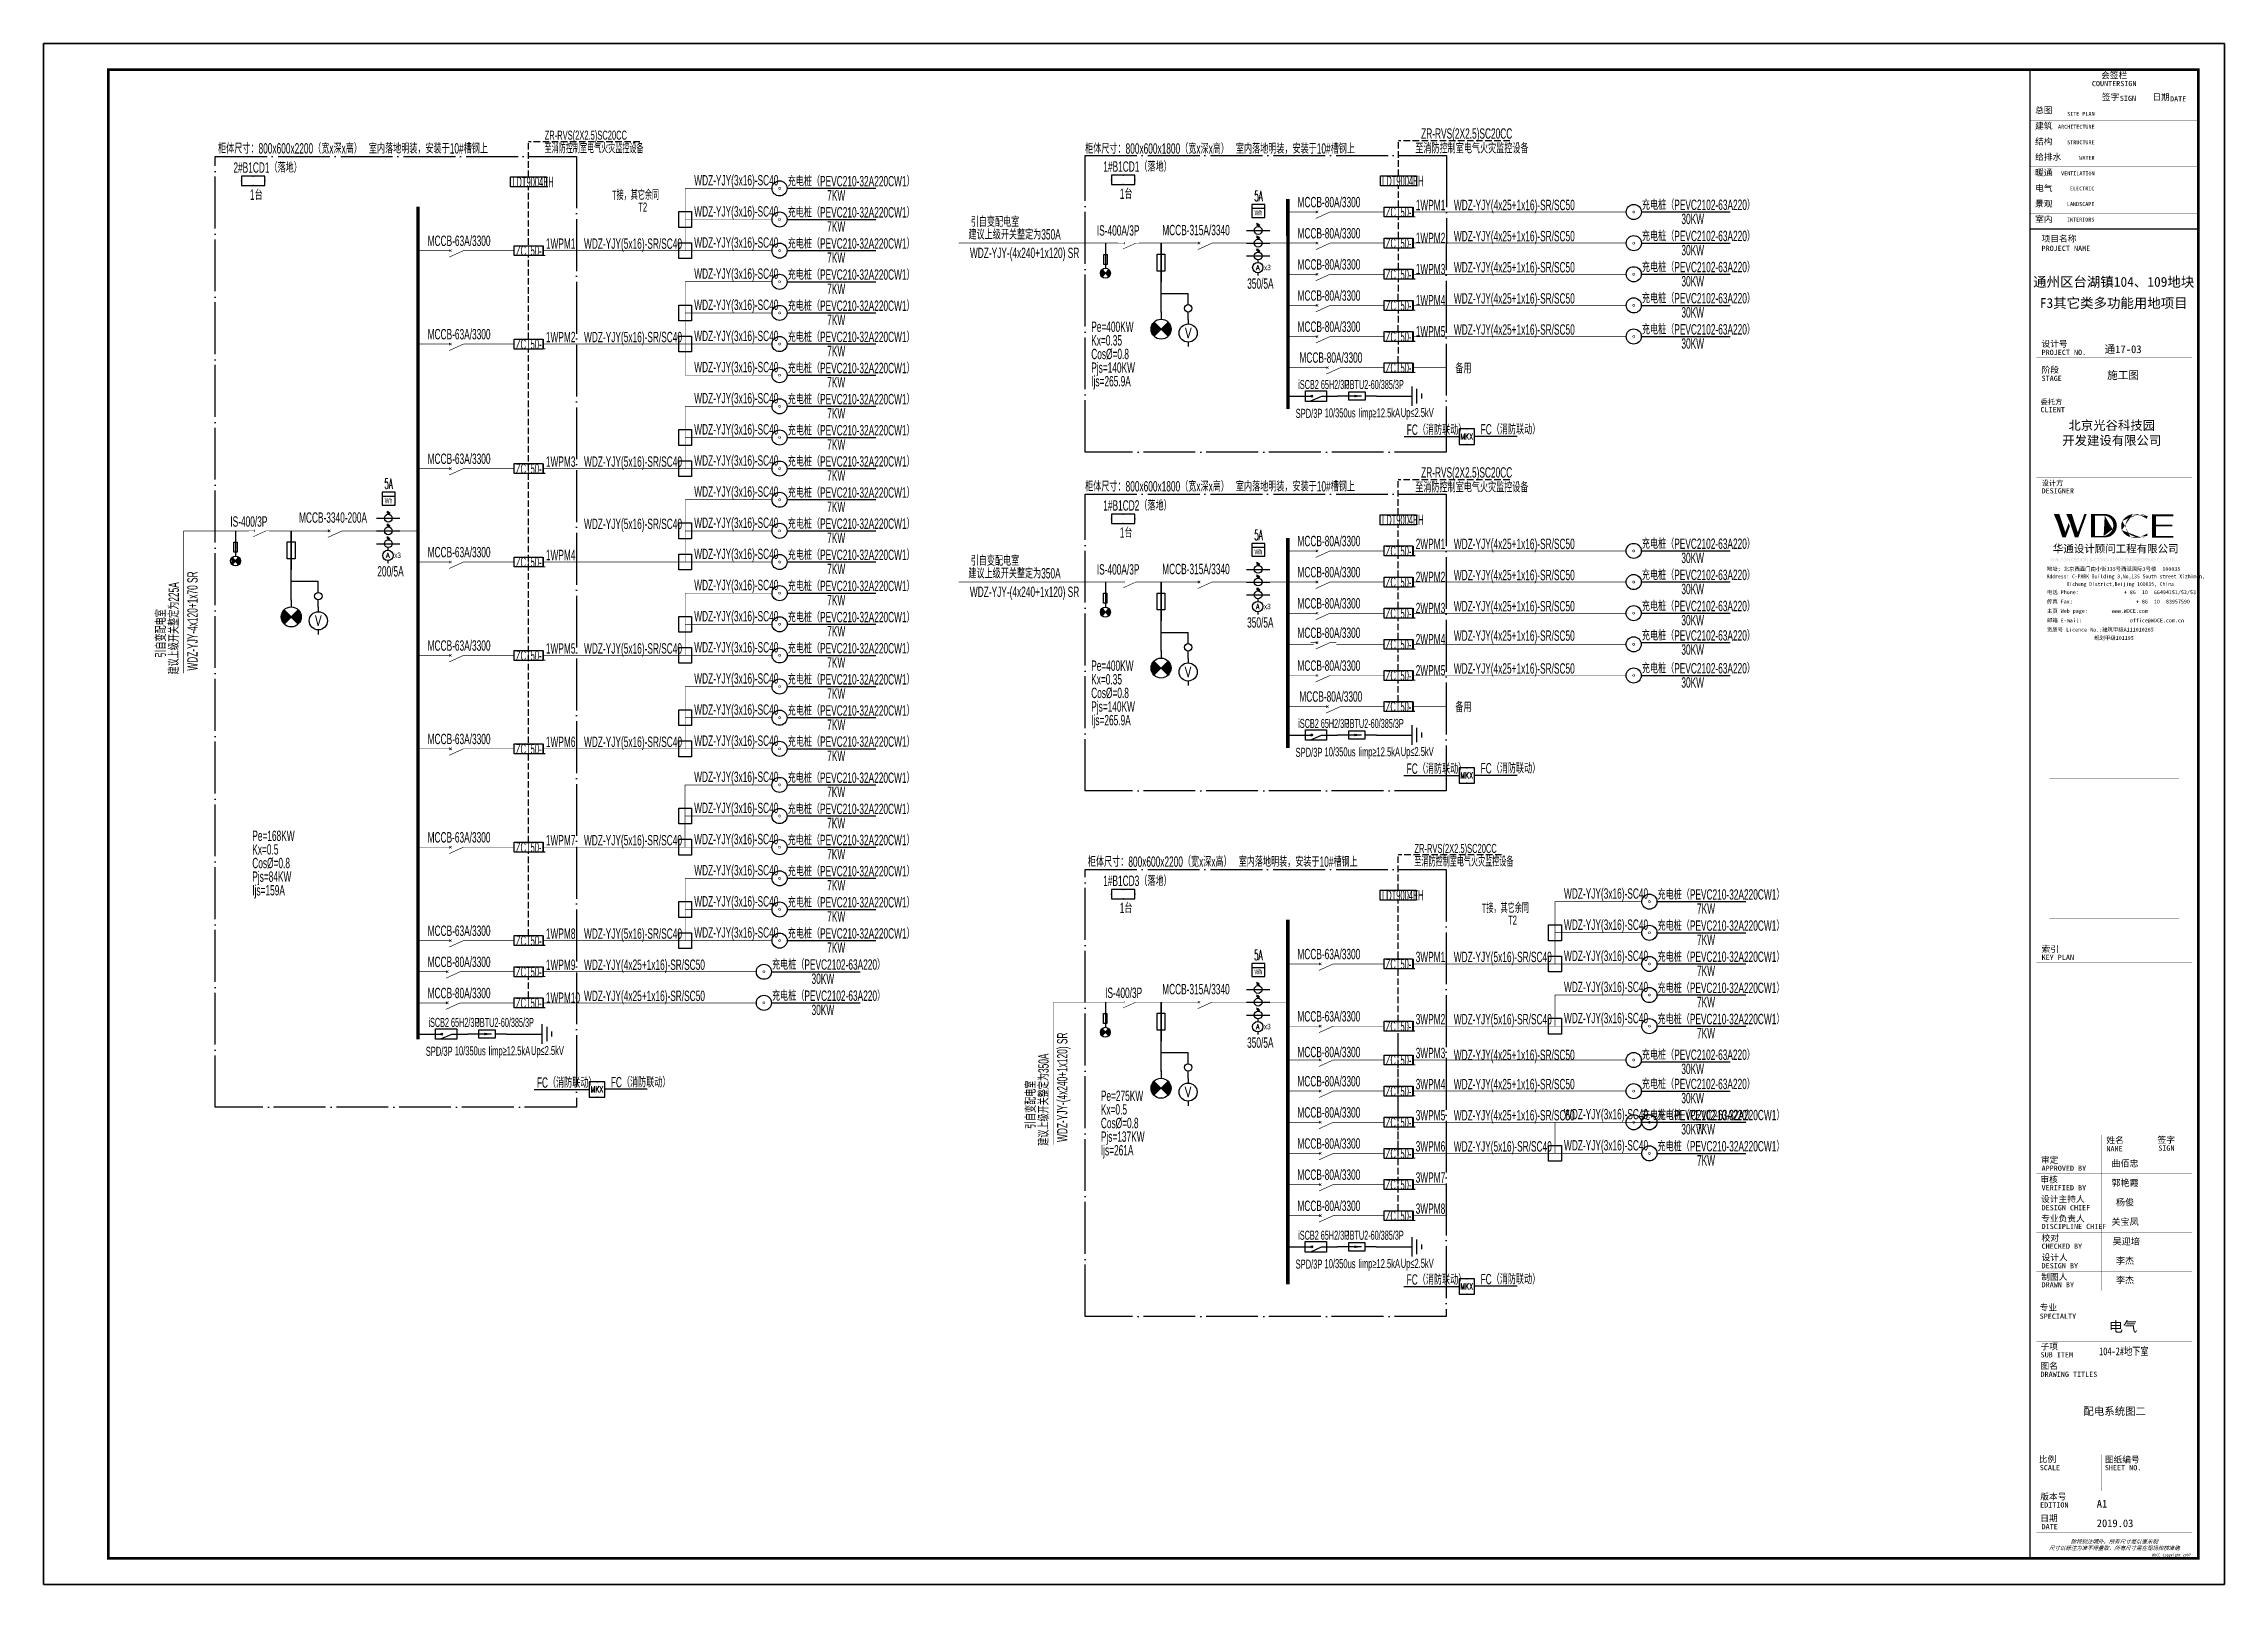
# Model space of a CAD drawing. Extents: x 776418 to 2076422, y -1170708 to 498544.
# Drawn here: x 908431 to 992531, y -150810 to -91410 of the extents above; entities that cross this region are included whole.
import ezdxf
from ezdxf.enums import TextEntityAlignment as Align

# ---------------------------------------------------------------- set-up
doc = ezdxf.new("R2010")
doc.units = 0
doc.header["$LTSCALE"] = 1000
doc.header["$MEASUREMENT"] = 0
doc.linetypes.add('DASH', pattern=[0.35, 0.25, -0.1])
doc.linetypes.add('DOTE', pattern=[2.42, 2, -0.2, 0.02, -0.2])
doc.layers.get('0').update_dxf_attribs({"linetype": 'CONTINUOUS'})
for name, color, linetype in [('D-TEXT', 7, 'CONTINUOUS'), ('DIM-动力', 3, 'CONTINUOUS'), ('EL-SYSTEM', 1, 'CONTINUOUS'), ('EL-TEXT', 3, 'CONTINUOUS'), ('ELEMENT', 3, 'CONTINUOUS'), ('EQUIP', 3, 'CONTINUOUS'), ('EQUIP-动力', 3, 'CONTINUOUS'), ('EQUIP-照明', 3, 'CONTINUOUS'), ('EQUIP-箱柜', 3, 'CONTINUOUS'), ('LAYER3', 7, 'DOTE'), ('PUB_TEXT', 255, 'CONTINUOUS'), ('SHEET_LINE', 6, 'CONTINUOUS'), ('SHEET_TEXT', 7, 'CONTINUOUS'), ('TEL_TEXT', 3, 'CONTINUOUS'), ('TEL_TITLE', 7, 'CONTINUOUS'), ('WIRE-母线', 6, 'CONTINUOUS'), ('WIRE-照明', 1, 'CONTINUOUS'), ('WIRE-系统', 4, 'CONTINUOUS'), ('WIRE-通讯', 4, 'CONTINUOUS'), ('Z', 7, 'CONTINUOUS'), ('字', 7, 'CONTINUOUS')]:
    doc.layers.add(name, color=color, linetype=linetype)
doc.layers.add('层1', color=7, linetype='CONTINUOUS', lineweight=0)
doc.styles.add('_COMPLEX', font='ROS', dxfattribs={"width": 0.6, "bigfont": 'JD'})
doc.styles.add('_HZTXT', font='txt.shx', dxfattribs={"width": 0.8, "bigfont": 'HZTXT.shx'})
doc.styles.add('_JD', font='ros.shx', dxfattribs={"width": 0.8, "bigfont": 'JD.shx'})
doc.styles.add('_SIMPLEX', font='SIMPLEX.shx', dxfattribs={"width": 0.8})
doc.styles.add('_TCH_LABEL', font='COMPLEX', dxfattribs={"bigfont": 'GBCBIG'})
doc.styles.add('_TEL_DIM', font='SIMPLEX', dxfattribs={"width": 0.7, "height": 3.5, "bigfont": 'HZTXT'})
doc.styles.add('_XCSG', font='complex.shx', dxfattribs={"width": 0.6, "bigfont": 'jd.shx'})
doc.styles.get("Standard").update_dxf_attribs({"font": 'gbenor.shx', "bigfont": 'gbcbig.shx'})
doc.styles.add('华文细黑', font='STXIHEI.TTF')

msp = doc.modelspace()

# ---------------------------------------------------------------- texts
at = {"layer": 'D-TEXT', "style": '_JD', "width": 0.6}
for s, height, p in [('ZR-RVS(2X2.5)SC20CC', 350, (927755, -95114, 0)), ('ZR-RVS(2X2.5)SC20CC', 400, (961556, -95076, 0)), ('柜体尺寸：800x600x2200（宽x深x高）   室内落地明装，安装于10#槽钢上', 400, (915160, -95648)), ('至消防控制室电气火灾监控设备', 350, (927749, -95634, 0)), ('柜体尺寸：800x600x1800（宽x深x高）   室内落地明装，安装于10#槽钢上', 400, (948597, -95654)), ('至消防控制室电气火灾监控设备', 400, (961329, -95642, 0)), ('2#B1CD1（落地）', 400, (915751, -96386)), ('WDZ-YJY(3x16)-SC40', 400, (933521, -96877)), ('充电桩（PEVC210-32A220CW1）', 400, (937127, -96913)), ('1#B1CD1（落地）', 400, (949298, -96348)), ('1台', 400, (916388, -97434)), ('T接，其它余同', 350, (930352, -97431)), ('T2', 350, (931368, -97888)), ('7KW', 400, (938650, -97459)), ('1台', 400, (949935, -97396)), ('MCCB-80A/3300', 400, (956787, -97720)), ('1WPM1', 400, (961347, -97831)), ('WDZ-YJY(4x25+1x16)-SR/SC50', 400, (962817, -97831)), ('充电桩（PEVC2102-63A220）', 400, (970069, -97824)), ('WDZ-YJY(3x16)-SC40', 400, (933521, -98078)), ('充电桩（PEVC210-32A220CW1）', 400, (937127, -98114)), ('7KW', 400, (938650, -98659)), ('引自变配电室', 400, (944185, -98475, 0)), ('IS-400A/3P', 400, (949050, -98813)), ('MCCB-315A/3340', 400, (951571, -98798)), ('30KW', 400, (971592, -98369)), ('MCCB-63A/3300', 400, (923241, -99211)), ('1WPM1', 400, (927801, -99321)), ('WDZ-YJY(5x16)-SR/SC40', 400, (929271, -99321)), ('WDZ-YJY(3x16)-SC40', 400, (933521, -99278)), ('充电桩（PEVC210-32A220CW1）', 400, (937127, -99314)), (' 建议上级开关整定为350A', 400, (944009, -98963, 0)), ('MCCB-80A/3300', 400, (956787, -98921)), ('1WPM2', 400, (961347, -99101)), ('WDZ-YJY(4x25+1x16)-SR/SC50', 400, (962817, -99031)), ('充电桩（PEVC2102-63A220）', 400, (970069, -99024)), ('30KW', 400, (971592, -99570)), ('WDZ-YJY(3x16)-SC40', 400, (933521, -100478)), ('充电桩（PEVC210-32A220CW1）', 400, (937127, -100514)), ('7KW', 400, (938650, -99860)), ('WDZ-YJY-(4x240+1x120) SR', 400, (944154, -99677, 0)), ('MCCB-80A/3300', 400, (956787, -100121)), ('1WPM3', 400, (961347, -100302)), ('WDZ-YJY(4x25+1x16)-SR/SC50', 400, (962817, -100231)), ('充电桩（PEVC2102-63A220）', 400, (970069, -100224)), ('7KW', 400, (938650, -101060)), ('350/5A', 400, (954847, -100861)), ('MCCB-80A/3300', 400, (956787, -101322)), ('30KW', 400, (971592, -100770)), ('WDZ-YJY(3x16)-SC40', 400, (933521, -101679)), ('充电桩（PEVC210-32A220CW1）', 400, (937127, -101715)), ('1WPM4', 400, (961347, -101502)), ('WDZ-YJY(4x25+1x16)-SR/SC50', 400, (962817, -101432)), ('充电桩（PEVC2102-63A220）', 400, (970069, -101425)), ('30KW', 400, (971592, -101970)), ('MCCB-63A/3300', 400, (923241, -102812)), ('1WPM2', 400, (927801, -102922)), ('WDZ-YJY(5x16)-SR/SC40', 400, (929271, -102922)), ('WDZ-YJY(3x16)-SC40', 400, (933521, -102879)), ('充电桩（PEVC210-32A220CW1）', 400, (937127, -102915)), ('7KW', 400, (938650, -102261)), ('Pe=400KW', 400, (948833, -102525)), ('MCCB-80A/3300', 400, (956787, -102522)), ('1WPM5', 400, (961347, -102703)), ('WDZ-YJY(4x25+1x16)-SR/SC50', 400, (962817, -102632)), ('充电桩（PEVC2102-63A220）', 400, (970069, -102625)), ('7KW', 400, (938650, -103461)), ('Cos%%C=0.8', 400, (948833, -103575)), ('Kx=0.35', 400, (948833, -103050)), ('MCCB-80A/3300', 400, (956862, -103714)), ('30KW', 400, (971592, -103171)), ('WDZ-YJY(3x16)-SC40', 400, (933521, -104080)), ('充电桩（PEVC210-32A220CW1）', 400, (937127, -104116)), ('7KW', 400, (938650, -104662)), ('Pjs=140KW', 400, (948833, -104100)), ('Ijs=265.9A', 400, (948833, -104625)), ('备用', 400, (962876, -104120)), ('WDZ-YJY(3x16)-SC40', 400, (933521, -105280)), ('充电桩（PEVC210-32A220CW1）', 400, (937128, -105316)), ('7KW', 400, (938651, -105862)), ('WDZ-YJY(3x16)-SC40', 400, (933521, -106480)), ('充电桩（PEVC210-32A220CW1）', 400, (937128, -106516)), ('7KW', 400, (938651, -107062)), ('FC（消防联动）', 400, (960999, -106493, 1146)), ('FC（消防联动）', 400, (963851, -106477, 1146)), ('MCCB-63A/3300', 400, (923241, -107614)), ('1WPM3', 400, (927801, -107724)), ('WDZ-YJY(5x16)-SR/SC40', 400, (929271, -107724)), ('WDZ-YJY(3x16)-SC40', 400, (933521, -107681)), ('充电桩（PEVC210-32A220CW1）', 400, (937128, -107717)), ('WDZ-YJY(3x16)-SC40', 400, (933521, -108881)), ('充电桩（PEVC210-32A220CW1）', 400, (937128, -108917)), ('7KW', 400, (938651, -108262)), ('柜体尺寸：800x600x1800（宽x深x高）   室内落地明装，安装于10#槽钢上', 400, (948597, -108677)), ('至消防控制室电气火灾监控设备', 400, (961327, -108709, 0)), ('ZR-RVS(2X2.5)SC20CC', 400, (961554, -108142, 0)), ('7KW', 400, (938651, -109463)), ('1#B1CD2（落地）', 400, (949296, -109414)), ('IS-400/3P', 400, (915633, -110034)), ('MCCB-3340-200A', 400, (918281, -109882)), ('WDZ-YJY(5x16)-SR/SC40', 400, (929271, -110124)), ('WDZ-YJY(3x16)-SC40', 400, (933521, -110082)), ('充电桩（PEVC210-32A220CW1）', 400, (937128, -110117)), ('1台', 400, (949933, -110462)), ('MCCB-63A/3300', 400, (923241, -111215)), ('1WPM4', 400, (927801, -111325)), ('WDZ-YJY(3x16)-SC40', 400, (933521, -111282)), ('充电桩（PEVC210-32A220CW1）', 400, (937128, -111318)), ('7KW', 400, (938651, -110663)), ('MCCB-80A/3300', 400, (956785, -110787)), ('2WPM1', 400, (961345, -110897)), ('WDZ-YJY(4x25+1x16)-SR/SC50', 400, (962815, -110897)), ('充电桩（PEVC2102-63A220）', 400, (970067, -110890)), ('200/5A', 400, (921301, -111954)), ('7KW', 400, (938651, -111864)), (' 建议上级开关整定为350A', 400, (944006, -112030, 0)), ('引自变配电室', 400, (944183, -111542, 0)), ('IS-400A/3P', 400, (949048, -111880)), ('MCCB-315A/3340', 400, (951568, -111865)), ('MCCB-80A/3300', 400, (956785, -111988)), ('2WPM2', 400, (961345, -112168)), ('WDZ-YJY(4x25+1x16)-SR/SC50', 400, (962815, -112098)), ('充电桩（PEVC2102-63A220）', 400, (970067, -112091)), ('30KW', 400, (971590, -111436)), ('WDZ-YJY(3x16)-SC40', 400, (933521, -112482)), ('充电桩（PEVC210-32A220CW1）', 400, (937128, -112518)), ('7KW', 400, (938651, -113064)), ('WDZ-YJY-(4x240+1x120) SR', 400, (944152, -112744, 0)), ('30KW', 400, (971590, -112636)), ('WDZ-YJY(3x16)-SC40', 400, (933521, -113683)), ('充电桩（PEVC210-32A220CW1）', 400, (937128, -113719)), ('350/5A', 400, (954844, -113927)), ('MCCB-80A/3300', 400, (956785, -113188)), ('2WPM3', 400, (961345, -113369)), ('WDZ-YJY(4x25+1x16)-SR/SC50', 400, (962815, -113298)), ('充电桩（PEVC2102-63A220）', 400, (970067, -113291)), ('30KW', 400, (971590, -113837)), ('7KW', 400, (938651, -114264)), ('MCCB-80A/3300', 400, (956785, -114323)), ('2WPM4', 400, (961345, -114569)), ('WDZ-YJY(4x25+1x16)-SR/SC50', 400, (962815, -114433)), ('充电桩（PEVC2102-63A220）', 400, (970067, -114426)), ('MCCB-63A/3300', 400, (923241, -114816)), ('1WPM5', 400, (927801, -114926)), ('WDZ-YJY(5x16)-SR/SC40', 400, (929271, -114926)), ('WDZ-YJY(3x16)-SC40', 400, (933521, -114883)), ('充电桩（PEVC210-32A220CW1）', 400, (937128, -114919)), ('7KW', 400, (938651, -115465)), ('Pe=400KW', 400, (948831, -115592)), ('MCCB-80A/3300', 400, (956785, -115589)), ('30KW', 400, (971590, -114971)), ('WDZ-YJY(3x16)-SC40', 400, (933521, -116084)), ('充电桩（PEVC210-32A220CW1）', 400, (937128, -116119)), ('Kx=0.35', 400, (948831, -116117)), ('2WPM5', 400, (961344, -115769)), ('WDZ-YJY(4x25+1x16)-SR/SC50', 400, (962815, -115699)), ('充电桩（PEVC2102-63A220）', 400, (970067, -115692)), ('30KW', 400, (971590, -116238)), ('WDZ-YJY(3x16)-SC40', 400, (933521, -117284)), ('充电桩（PEVC210-32A220CW1）', 400, (937128, -117320)), ('7KW', 400, (938651, -116665)), ('Cos%%C=0.8', 400, (948831, -116642)), ('Pjs=140KW', 400, (948831, -117167)), ('MCCB-80A/3300', 400, (956859, -116781)), ('备用', 400, (962874, -117186)), ('7KW', 400, (938651, -117866)), ('Ijs=265.9A', 400, (948831, -117692)), ('MCCB-63A/3300', 400, (923241, -118417)), ('1WPM6', 400, (927801, -118527)), ('WDZ-YJY(5x16)-SR/SC40', 400, (929271, -118527)), ('WDZ-YJY(3x16)-SC40', 400, (933521, -118484)), ('充电桩（PEVC210-32A220CW1）', 400, (937128, -118520)), ('7KW', 400, (938651, -119066)), ('FC（消防联动）', 400, (960997, -119560, 1146)), ('FC（消防联动）', 400, (963849, -119544, 1146)), ('WDZ-YJY(3x16)-SC40', 400, (933519, -119876)), ('充电桩（PEVC210-32A220CW1）', 400, (937125, -119912)), ('7KW', 400, (938648, -120458)), ('WDZ-YJY(3x16)-SC40', 400, (933519, -121076)), ('充电桩（PEVC210-32A220CW1）', 400, (937125, -121112)), ('Pe=168KW', 400, (916479, -122150)), ('MCCB-63A/3300', 400, (923239, -122210)), ('1WPM7', 400, (927801, -122320)), ('WDZ-YJY(5x16)-SR/SC40', 400, (929269, -122320)), ('WDZ-YJY(3x16)-SC40', 400, (933519, -122277)), ('充电桩（PEVC210-32A220CW1）', 400, (937125, -122313)), ('7KW', 400, (938648, -121658)), ('Cos%%C=0.8', 400, (916479, -123200)), ('Kx=0.5', 400, (916479, -122675)), ('7KW', 400, (938648, -122859)), ('柜体尺寸：800x600x2200（宽x深x高）   室内落地明装，安装于10#槽钢上', 400, (948703, -123147)), ('至消防控制室电气火灾监控设备', 350, (961292, -123133, 0)), ('ZR-RVS(2X2.5)SC20CC', 350, (961297, -122613, 0)), ('Pjs=84KW', 400, (916479, -123725)), ('WDZ-YJY(3x16)-SC40', 400, (933522, -123477)), ('充电桩（PEVC210-32A220CW1）', 400, (937128, -123513)), ('1#B1CD3（落地）', 400, (949294, -123885)), ('Ijs=159A', 400, (916479, -124250)), ('WDZ-YJY(3x16)-SC40', 400, (933522, -124678)), ('充电桩（PEVC210-32A220CW1）', 400, (937128, -124714)), ('7KW', 400, (938651, -124059)), ('WDZ-YJY(3x16)-SC40', 400, (967063, -124376)), ('充电桩（PEVC210-32A220CW1）', 400, (970670, -124412)), ('7KW', 400, (938651, -125259)), ('1台', 400, (949931, -124933)), ('T接，其它余同', 350, (963895, -124921)), ('T2', 350, (964910, -125378)), ('WDZ-YJY(3x16)-SC40', 400, (967063, -125577)), ('充电桩（PEVC210-32A220CW1）', 400, (970670, -125613)), ('7KW', 400, (972193, -124958)), ('MCCB-63A/3300', 400, (923241, -125811)), ('1WPM8', 400, (927801, -125921)), ('WDZ-YJY(5x16)-SR/SC40', 400, (929271, -125921)), ('WDZ-YJY(3x16)-SC40', 400, (933522, -125878)), ('充电桩（PEVC210-32A220CW1）', 400, (937128, -125914)), ('7KW', 400, (938651, -126460)), ('7KW', 400, (972193, -126158)), ('MCCB-80A/3300', 400, (923241, -127011)), ('1WPM9', 400, (927801, -127121)), ('WDZ-YJY(4x25+1x16)-SR/SC50', 400, (929271, -127121)), ('充电桩（PEVC2102-63A220）', 400, (936523, -127114)), ('MCCB-63A/3300', 400, (956783, -126710)), ('3WPM1', 400, (961344, -126820)), ('WDZ-YJY(5x16)-SR/SC40', 400, (962813, -126820)), ('WDZ-YJY(3x16)-SC40', 400, (967063, -126777)), ('充电桩（PEVC210-32A220CW1）', 400, (970670, -126813)), ('7KW', 400, (972193, -127359)), ('MCCB-80A/3300', 400, (923241, -128212)), ('30KW', 400, (938046, -127660)), ('IS-400/3P', 400, (949369, -128204)), ('MCCB-315A/3340', 400, (951568, -128062)), ('WDZ-YJY(3x16)-SC40', 400, (967063, -127977)), ('充电桩（PEVC210-32A220CW1）', 400, (970670, -128013)), ('1WPM10', 400, (927801, -128392)), ('WDZ-YJY(4x25+1x16)-SR/SC50', 400, (929271, -128322)), ('充电桩（PEVC2102-63A220）', 400, (936523, -128315)), ('30KW', 400, (938046, -128861)), ('7KW', 400, (972193, -128559)), ('MCCB-63A/3300', 400, (956783, -129111)), ('3WPM2', 400, (961344, -129221)), ('WDZ-YJY(5x16)-SR/SC40', 400, (962813, -129221)), ('WDZ-YJY(3x16)-SC40', 400, (967063, -129178)), ('充电桩（PEVC210-32A220CW1）', 400, (970670, -129214)), ('7KW', 400, (972193, -129759)), ('350/5A', 400, (954843, -130124)), ('MCCB-80A/3300', 400, (956784, -130487)), ('3WPM3', 400, (961344, -130523)), ('WDZ-YJY(4x25+1x16)-SR/SC50', 400, (962813, -130598)), ('充电桩（PEVC2102-63A220）', 400, (970065, -130591)), ('MCCB-80A/3300', 400, (956784, -131613)), ('30KW', 400, (971589, -131136)), ('FC（消防联动）', 400, (927454, -131664, 1146)), ('FC（消防联动）', 400, (930306, -131649, 1146)), ('Pe=275KW', 400, (949204, -132174)), ('3WPM4', 400, (961344, -131724)), ('WDZ-YJY(4x25+1x16)-SR/SC50', 400, (962813, -131724)), ('充电桩（PEVC2102-63A220）', 400, (970065, -131717)), ('30KW', 400, (971589, -132262)), ('Cos%%C=0.8', 400, (949204, -133224)), ('Kx=0.5', 400, (949204, -132699)), ('MCCB-80A/3300', 400, (956784, -132814)), ('3WPM5', 400, (961344, -132924)), ('WDZ-YJY(4x25+1x16)-SR/SC50', 400, (962813, -132924)), ('WDZ-YJY(3x16)-SC40', 400, (967063, -132881)), ('充电桩（PEVC2102-63A220）', 400, (970065, -132917)), ('充电桩（PEVC210-32A220CW1）', 400, (970670, -132917)), ('Pjs=137KW', 400, (949204, -133749)), ('MCCB-80A/3300', 400, (956784, -134014)), ('3WPM6', 400, (961344, -134124)), ('WDZ-YJY(5x16)-SR/SC40', 400, (962813, -134124)), ('WDZ-YJY(3x16)-SC40', 400, (967063, -134082)), ('充电桩（PEVC210-32A220CW1）', 400, (970670, -134118)), ('30KW', 400, (971589, -133463)), ('7KW', 400, (972193, -133463)), ('Ijs=261A', 400, (949204, -134274)), ('7KW', 400, (972193, -134663)), ('MCCB-80A/3300', 400, (956784, -135215)), ('3WPM7', 400, (961344, -135325)), ('MCCB-80A/3300', 400, (956784, -136415)), ('3WPM8', 400, (961344, -136525)), ('FC（消防联动）', 400, (960997, -139257, 1146)), ('FC（消防联动）', 400, (963848, -139241, 1146))]:
    msp.add_text(s, height=height, dxfattribs=at).set_placement(p)
for s, p in [('WDZ-YJY-4x120+1x70 SR', (914371, -115583, 0)), (' 建议上级开关整定为225A', (913650, -115822, 0)), ('引自变配电室', (913150, -115086, 0)), ('WDZ-YJY-(4x240+1x120) SR', (947914, -133754, 0)), (' 建议上级开关整定为350A', (947192, -133992, 0)), ('引自变配电室', (946693, -133256, 0))]:
    msp.add_text(s, height=400, rotation=90, dxfattribs=at).set_placement(p)
at = {"layer": 'EL-TEXT', "style": '华文细黑'}
msp.add_text('配电系统图二', height=294, dxfattribs=at).set_placement((987098, -144282))
at = {"layer": 'PUB_TEXT', "width": 0.5}
for s, style, p in [('LDT9004EH', '_JD', (926503, -96945, 0)), ('LDT9004EH', '_JD', (960050, -96906)), ('5A', '_HZTXT', (955120, -97483)), ('ZCT50-1', '_JD', (960195, -98107)), ('ZCT50-1', '_JD', (926649, -99597)), ('ZCT50-1', '_JD', (960194, -99307)), ('ZCT50-1', '_JD', (960194, -100508)), ('ZCT50-1', '_JD', (960194, -101708)), ('ZCT50-1', '_JD', (960194, -102908)), ('ZCT50-1', '_JD', (926648, -103198)), ('ZCT50-1', '_JD', (960193, -104109)), ('ZCT50-1', '_JD', (926648, -108000)), ('5A', '_HZTXT', (921574, -108576)), ('5A', '_HZTXT', (955118, -110549)), ('LDT9004EH', '_JD', (960048, -109973)), ('ZCT50-1', '_JD', (960193, -111174)), ('ZCT50-1', '_JD', (926648, -111601)), ('ZCT50-1', '_JD', (960192, -112374)), ('ZCT50-1', '_JD', (960192, -113574)), ('ZCT50-1', '_JD', (960192, -114775)), ('ZCT50-1', '_JD', (926649, -115202)), ('ZCT50-1', '_JD', (960192, -115975)), ('ZCT50-1', '_JD', (960191, -117175)), ('ZCT50-1', '_JD', (926648, -118804)), ('ZCT50-1', '_JD', (926646, -122596)), ('LDT9004EH', '_JD', (960046, -124444, 0)), ('ZCT50-1', '_JD', (926649, -126197)), ('5A', '_HZTXT', (955117, -126746)), ('ZCT50-1', '_JD', (960191, -127096)), ('ZCT50-1', '_JD', (926648, -127398)), ('ZCT50-1', '_JD', (926648, -128598)), ('ZCT50-1', '_JD', (960191, -129497)), ('ZCT50-1', '_JD', (960192, -130799)), ('ZCT50-1', '_JD', (960192, -132000)), ('ZCT50-1', '_JD', (960192, -133200)), ('ZCT50-1', '_JD', (960192, -134401)), ('ZCT50-1', '_JD', (960192, -135601)), ('ZCT50-1', '_JD', (960192, -136802))]:
    msp.add_text(s, height=400, dxfattribs=dict(at, style=style)).set_placement(p)
at = {"layer": 'SHEET_TEXT', "style": '华文细黑'}
msp.add_text('吴迎培', height=250, dxfattribs=at).set_placement((988223, -137463), align=Align.TOP_LEFT)
for tag, p in [('曲佰忠', (988700, -134456)), ('郭艳霞', (988700, -135206)), ('杨俊', (988700, -135956)), ('关宝凤', (988700, -136706)), ('李杰', (988700, -138206)), ('李杰', (988700, -138956))]:
    msp.add_attdef(tag, text='', height=250, dxfattribs=at).set_placement(p, align=Align.TOP_CENTER)
at = {"layer": 'TEL_TEXT', "ltscale": 2, "style": '_COMPLEX'}
for s, height, width, p in [('x3', 210, 0.7, (955495, -100147)), ('iSCB2 65H2/3P ', 350, 0.5, (956816, -104727)), ('JBTU2-60/385/3P', 350, 0.5, (958660, -104727)), ('SPD/3P', 350, 0.6, (956716, -105840)), ('10/350us', 350, 0.6, (957833, -105822)), ('Iimp≥12.5kA', 350, 0.6, (959132, -105820)), ('Up≤2.5kV', 350, 0.6, (960770, -105810)), ('x3', 210, 0.7, (921950, -111240)), ('x3', 210, 0.7, (955493, -113214)), ('iSCB2 65H2/3P ', 350, 0.5, (956814, -117794)), ('JBTU2-60/385/3P', 350, 0.5, (958658, -117794)), ('SPD/3P', 350, 0.6, (956714, -118907)), ('10/350us', 350, 0.6, (957831, -118888)), ('Iimp≥12.5kA', 350, 0.6, (959129, -118887)), ('Up≤2.5kV', 350, 0.6, (960768, -118877)), ('iSCB2 65H2/3P ', 350, 0.5, (923271, -129321)), ('JBTU2-60/385/3P', 350, 0.5, (925115, -129321)), ('x3', 210, 0.7, (955492, -129410)), ('SPD/3P', 350, 0.6, (923171, -130434)), ('10/350us', 350, 0.6, (924288, -130416)), ('Iimp≥12.5kA', 350, 0.6, (925586, -130414)), ('Up≤2.5kV', 350, 0.6, (927225, -130404)), ('iSCB2 65H2/3P ', 350, 0.5, (956813, -137525)), ('JBTU2-60/385/3P', 350, 0.5, (958658, -137525)), ('SPD/3P', 350, 0.6, (956713, -138638)), ('10/350us', 350, 0.6, (957830, -138620)), ('Iimp≥12.5kA', 350, 0.6, (959129, -138618)), ('Up≤2.5kV', 350, 0.6, (960768, -138608))]:
    msp.add_text(s, height=height, dxfattribs=dict(at, width=width)).set_placement(p)
at = {"layer": '字', "style": '华文细黑', "width": 0.75}
msp.add_text('104-2#地下室', height=300, dxfattribs=at).set_placement((987698, -141974))

# ---------------------------------------------------------------- blocks, each defined once
blk = doc.blocks.new('$element$00000497')
at = {"const_width": 0.0233}
for points in [[(0, 0), (0, -0.25)], [(0, -1), (0, -0.75), (-0.25, -0.2)], [(-0.047, -0.297), (0.047, -0.203)], [(-0.047, -0.203), (0.047, -0.297)]]:
    blk.add_lwpolyline(points, dxfattribs=at)
at = {"flags": 9}
blk.add_attdef('S', (0, 0), '', height=0.00000667, dxfattribs=at)
blk = doc.blocks.new('$equip_U$00000105(JDQINJING)')
for p, q in [((0.5, 1), (-0.5, 1)), ((-0.5, 1), (-0.5, 0)), ((-0.5, 0), (0.5, 0)), ((0.5, 0), (0.5, 1))]:
    blk.add_line(p, q)
for p in [(-0.5, 0.5), (0, 1), (0, 0), (0.5, 0.5)]:
    blk.add_point(p)
at = {"color": 7, "style": '_TEL_DIM'}
blk.add_attdef('$TEXT$', text='', height=0.4, dxfattribs=at).set_placement((0, 0.51), align=Align.MIDDLE_CENTER)
at = {"color": 7, "style": '_TEL_DIM', "flags": 1}
blk.add_attdef('A', text='', height=0.00002, dxfattribs=at).set_placement((0, 0), align=Align.MIDDLE_CENTER)
blk = doc.blocks.new('$equip$00001413')
for p, q in [((0.75, 0.6), (-0.75, 0.6)), ((-0.75, 0.6), (-0.75, 0)), ((-0.75, 0), (0.75, 0)), ((0.75, 0), (0.75, 0.6))]:
    blk.add_line(p, q)
for p in [(-0.75, 0.3), (0, 0.6), (0, 0), (0.75, 0.3)]:
    blk.add_point(p)
at = {"style": '_TCH_LABEL', "flags": 9}
blk.add_attdef('A', (0, 0), '', height=0.00002, dxfattribs=at)
blk = doc.blocks.new('$equip$00001312')
at = {"const_width": 0.04}
blk.add_lwpolyline([(-0.08, 0, 1), (0.08, 0, 1)], format="xyb", close=True, dxfattribs=at)
blk.add_circle((0, 0), 0.583)
at = {"flags": 9}
blk.add_attdef('A', (0, 0), '', height=0.00002, dxfattribs=at)
blk = doc.blocks.new('$element$00000578')
at = {"const_width": 0.0233}
for points in [[(0, 0), (0, -0.25)], [(0, -1), (0, -0.75), (-0.25, -0.2)], [(-0.05, -0.25), (0.05, -0.25)]]:
    blk.add_lwpolyline(points, dxfattribs=at)
at = {"flags": 9}
blk.add_attdef('S', (0, 0), '', height=0.00000667, dxfattribs=at)
blk = doc.blocks.new('M_M12')
for p, q in [((-0.1, -0.717), (-0.1, -0.283)), ((-0.1, -0.283), (0.1, -0.283)), ((0.1, -0.283), (0.1, -0.717)), ((0.1, -0.717), (-0.1, -0.717))]:
    blk.add_line(p, q)
blk.add_lwpolyline([(0, 0), (0, -1)])
at = {"width": 0.8, "flags": 9}
blk.add_attdef('S', (0.25, -0.5), '', height=0.2, dxfattribs=at)
blk = doc.blocks.new('M_M58MSL')
for points in [[(0, 0), (0, -0.167)], [(0, -0.833), (0, -1)]]:
    blk.add_lwpolyline(points)
blk.add_circle((0, -0.5), 0.333)
at = {"style": '_SIMPLEX', "width": 0.8, "flags": 8}
blk.add_attdef('$TEXT$', text='', height=0.333, dxfattribs=at).set_placement((0, -0.5), align=Align.MIDDLE_CENTER)
at = {"width": 0.8, "flags": 9}
blk.add_attdef('S', (0.25, -0.5), '', height=0.2, dxfattribs=at)
blk = doc.blocks.new('M_M57DRB')
for p, q in [((0.259, -0.374), (-0.259, -0.893)), ((0.259, -0.893), (-0.259, -0.374))]:
    blk.add_line(p, q)
blk.add_lwpolyline([(0, 0), (0, -0.267)])
blk.add_circle((0, -0.633), 0.367)
for points in [[(-0.13, -0.763), (-0.354, -0.538), (0, -0.633), (-0.259, -0.374)], [(-0.225, -0.858), (-0.354, -0.728), (-0.13, -0.763), (-0.354, -0.538)], [(-0.259, -0.893), (-0.259, -0.893), (-0.225, -0.858), (-0.354, -0.728)], [(0.13, -0.504), (0.354, -0.728), (0, -0.633), (0.259, -0.893)], [(0.225, -0.409), (0.354, -0.538), (0.13, -0.504), (0.354, -0.728)], [(0.259, -0.374), (0.259, -0.374), (0.225, -0.409), (0.354, -0.538)]]:
    blk.add_solid(points)
at = {"width": 0.8, "flags": 9}
blk.add_attdef('S', (0.25, -0.5), '', height=0.2, dxfattribs=at)
blk = doc.blocks.new('M_M27VHU')
for p, q in [((0.167, -0.5), (0.3, -0.5)), ((0.256, -0.433), (0.172, -0.567)), ((0.308, -0.433), (0.225, -0.567))]:
    blk.add_line(p, q)
blk.add_lwpolyline([(0, 0), (0, -1)])
blk.add_circle((0, -0.5), 0.167)
at = {"width": 0.8, "flags": 9}
blk.add_attdef('S', (0.25, -0.5), '', height=0.2, dxfattribs=at)
blk = doc.blocks.new('_LINKPT1')
blk.add_line((0, 0), (0, 0))
blk = doc.blocks.new('M_Z15DKY')
for p, q in [((0.5, 0.5), (-0.5, 0.5)), ((-0.5, 0.5), (-0.5, -0.5)), ((-0.5, 0.2), (0.5, 0.2)), ((0.5, -0.5), (0.5, 0.5)), ((-0.5, -0.5), (0.5, -0.5))]:
    blk.add_line(p, q)
for p in [(-0.5, 0), (0, 0.5), (0.5, 0), (0, -0.5)]:
    blk.add_blockref('_LINKPT1', p)
at = {"style": '_COMPLEX', "width": 0.6}
blk.add_text('Wh', height=0.4, dxfattribs=at).set_placement((0, -0.35), align=Align.CENTER)
at = {"width": 0.8, "flags": 9}
blk.add_attdef('A', (0, 0), '', height=0.00002, dxfattribs=at)
blk = doc.blocks.new('M_M24')
for p, q in [((-0.25, -0.375), (0.25, -0.375)), ((-0.1875, -0.5), (0.1875, -0.5)), ((-0.0625, -0.625), (0.0625, -0.625))]:
    blk.add_line(p, q)
blk.add_lwpolyline([(0, 0), (0, -0.375)])
at = {"width": 0.8, "flags": 9}
blk.add_attdef('S', (0.25, -0.5), '', height=0.2, dxfattribs=at)
blk = doc.blocks.new('M_M17')
for p, q in [((-0.1, -0.717), (-0.1, -0.283)), ((-0.1, -0.283), (0.1, -0.283)), ((0, -0.383), (0, -0.717)), ((0.1, -0.283), (0.1, -0.717)), ((0.1, -0.717), (-0.1, -0.717))]:
    blk.add_line(p, q)
for points in [[(0, 0), (0, -0.283)], [(0, -0.717), (0, -1)]]:
    blk.add_lwpolyline(points)
for points in [[(-0.033, -0.567), (0.033, -0.567), (0, -0.367), (0.033, -0.567)], [(0.033, -0.567), (0, -0.367), (-0.033, -0.567), (0.033, -0.567)], [(0, -0.367), (-0.033, -0.567), (0.033, -0.567), (0, -0.367)]]:
    blk.add_solid(points)
at = {"width": 0.8, "flags": 9}
blk.add_attdef('S', (0.25, -0.5), '', height=0.2, dxfattribs=at)
blk = doc.blocks.new('M_M7')
for p, q in [((-0.25, -0.2), (0, -0.75)), ((-0.05, -0.3), (0.05, -0.2)), ((-0.05, -0.2), (0.05, -0.3))]:
    blk.add_line(p, q)
for points in [[(0, 0), (0, -0.25)], [(0, -0.75), (0, -1)]]:
    blk.add_lwpolyline(points)
at = {"width": 0.8, "flags": 9}
blk.add_attdef('S', (0.25, -0.5), '', height=0.2, dxfattribs=at)
blk = doc.blocks.new('A$C00115E70')
at = {"layer": 'WIRE-通讯', "ltscale": 0.001}
blk.add_lwpolyline([(-84100, 59400), (0, 59400), (0, 0), (-84100, 0)], close=True, dxfattribs=at)
blk = doc.blocks.new('WDCE Copyright200X')
at = {"const_width": 0.016}
blk.add_lwpolyline([(-10.6, 1.26, 1), (-11.4, 1.26, 1)], format="xyb", close=True, dxfattribs=at)
at = {"style": '华文细黑'}
for s, p in [('WDCE ', (-11.46, 0.5)), ('     Copyright ', (-3.51, 0.5))]:
    blk.add_text(s, height=1, dxfattribs=at).set_placement(p, align=Align.BOTTOM_RIGHT)
blk.add_text('c', height=0.6, dxfattribs=at).set_placement((-11.04, 1.35), align=Align.MIDDLE_CENTER)
blk.add_attdef('200X', text='', height=1, dxfattribs=at).set_placement((-0.45, 0.5), align=Align.BOTTOM_RIGHT)
blk = doc.blocks.new('A$C69861949')
at = {"ltscale": 0.001}
h = blk.add_hatch(color=1, dxfattribs=at)
edge = h.paths.add_edge_path()
edge.add_line((6.19, 4.5), (5.72, 5.69))
edge.add_line((5.72, 5.69), (4.44, 2.16))
edge.add_line((4.44, 2.16), (2.13, 9.19))
edge.add_line((2.13, 9.19), (0, 9.19))
edge.add_arc((-16.38, 0.19), 18.69, 17.58721, 28.77623, ccw=False)
edge.add_line((1.43, 5.84), (3.29, 0.2))
edge.add_line((3.29, 0.2), (4.63, 0.2))
edge.add_line((4.63, 0.2), (6.19, 4.5))
h = blk.add_hatch(color=256, dxfattribs=at)
edge = h.paths.add_edge_path()
edge.add_line((12.68, 9.16), (11.78, 9.16))
edge.add_line((11.78, 9.16), (9.25, 2.16))
edge.add_line((9.25, 2.16), (6.94, 9.19))
edge.add_line((6.94, 9.19), (4.81, 9.19))
edge.add_arc((-11.57, 0.19), 18.69, 17.58721, 28.77623, ccw=False)
edge.add_line((6.25, 5.84), (8.1, 0.2))
edge.add_line((8.1, 0.2), (9.45, 0.2))
edge.add_line((9.45, 0.2), (12.68, 9.16))
h = blk.add_hatch(color=256, dxfattribs=at)
edge = h.paths.add_edge_path(flags=16)
edge.add_line((15.83, 8.57), (19.63, 8.57))
edge.add_arc((19.17, 4.82), 3.78, -23.14183, 82.94423, ccw=False)
edge.add_arc((18.56, 5.02), 4.42, 278.68499, 337.52631, ccw=False)
edge.add_line((19.22, 0.65), (15.83, 0.65))
edge.add_line((15.83, 0.65), (15.83, 8.57))
edge = h.paths.add_edge_path()
edge.add_line((19.82, 9.18), (14.31, 9.18))
edge.add_line((14.31, 9.18), (14.31, 0.18))
edge.add_line((14.31, 0.18), (19.82, 0.18))
edge.add_arc((19.82, 4.68), 4.5, 270, 450)
h = blk.add_hatch(color=256, dxfattribs=at)
edge = h.paths.add_edge_path()
edge.add_arc((32.12, 5.29), 4.85, 246.03927, 272.69016)
edge.add_arc((32.04, 6.93), 6.49, 272.70718, 286.02076)
edge.add_arc((32.38, 6.77), 6.25, 283.4194, 305.53004)
edge.add_line((36.01, 1.68), (36.01, 0.69))
edge.add_arc((32.99, 7.2), 7.17, 276.4266, 294.9218, ccw=False)
edge.add_arc((32.35, 12.88), 12.89, 257.71776, 276.4266, ccw=False)
edge.add_arc((30.66, 5.12), 4.95, 205.78561, 257.71776, ccw=False)
edge.add_arc((31.4, 4.47), 5.41, 157.62793, 196.11384, ccw=False)
edge.add_arc((31.4, 3.21), 6.01, 98.7561, 146.4478, ccw=False)
edge.add_arc((31.98, -1.34), 10.59, 83.99714, 98.11605, ccw=False)
edge.add_arc((32.42, 0.85), 8.38, 63.15797, 85.43526, ccw=False)
edge.add_line((36.21, 8.32), (35.86, 7.28))
edge.add_arc((31.06, 1.12), 7.81, 52.02624, 73.21555)
edge.add_arc((32.2, 4.92), 3.84, 73.21555, 96.60398)
edge.add_arc((32.39, 3.31), 5.47, 96.60398, 125.54997)
edge.add_arc((31.35, 4.76), 3.68, 125.54997, 164.03)
edge.add_arc((31.71, 4.66), 4.06, 164.03, 213.62566)
edge.add_arc((31.98, 4.83), 4.37, 213.62566, 245.27195)
blk.add_hatch(color=256, dxfattribs=at).paths.add_polyline_path([(45.65, 5.06), (39.44, 5.06), (39.44, 8.3), (46.09, 8.3), (46.09, 9.01), (37.82, 9.01), (37.82, 0), (46.09, 0), (46.09, 0.7), (39.44, 0.7), (39.44, 4.41), (45.65, 4.41)])
blk = doc.blocks.new('A$C51FB5BAD')
at = {"layer": 'SHEET_TEXT'}
h = blk.add_hatch(color=256, dxfattribs=at)
h.paths.add_polyline_path([(-886, -18950), (-883, -18943), (-875, -18940), (-867, -18943), (-864, -18950), (-867, -18958), (-875, -18961), (-883, -18958)])
h.paths.add_polyline_path([(-994, -18829), (-1021, -18829), (-1021, -18959), (-980, -18959), (-972, -18959), (-959, -18957), (-949, -18955), (-941, -18951), (-1009, -18947), (-1009, -18842), (-999, -18842), (-943, -18838), (-954, -18833), (-959, -18832), (-968, -18830), (-980, -18829)])
h.paths.add_polyline_path([(-943, -18838), (-999, -18842), (-997, -18842), (-984, -18842), (-973, -18843), (-964, -18844), (-963, -18844), (-952, -18848), (-943, -18854), (-943, -18854), (-935, -18862), (-930, -18872), (-929, -18874), (-926, -18884), (-925, -18896), (-925, -18896), (-926, -18908), (-929, -18918), (-934, -18927), (-941, -18935), (-949, -18941), (-959, -18944), (-960, -18944), (-968, -18946), (-980, -18946), (-994, -18947), (-1009, -18947), (-941, -18951), (-933, -18946), (-926, -18938), (-919, -18929), (-919, -18928), (-915, -18918), (-913, -18907), (-912, -18896), (-912, -18889), (-914, -18878), (-917, -18868), (-918, -18864), (-924, -18854), (-931, -18846), (-934, -18844)])
h.paths.add_polyline_path([(-1040, -18829), (-1111, -18829), (-1111, -18842), (-1082, -18842), (-1082, -18959), (-1069, -18959), (-1069, -18842), (-1040, -18842)])
h.paths.add_polyline_path([(-1168, -18829), (-1181, -18829), (-1181, -18959), (-1118, -18959), (-1118, -18946), (-1168, -18946)])
h.paths.add_polyline_path([(-1221, -18935), (-1209, -18941), (-1227, -18974), (-1236, -18970)])
h.paths.add_polyline_path([(-1281, -18950), (-1277, -18943), (-1270, -18940), (-1262, -18943), (-1259, -18950), (-1262, -18958), (-1270, -18961), (-1277, -18958)])
h.paths.add_polyline_path([(-1377, -18826), (-1378, -18826), (-1390, -18827), (-1400, -18830), (-1410, -18835), (-1412, -18836), (-1376, -18838), (-1365, -18839), (-1355, -18842), (-1346, -18848), (-1337, -18855), (-1330, -18863), (-1325, -18872), (-1322, -18883), (-1321, -18894), (-1321, -18894), (-1322, -18906), (-1325, -18916), (-1330, -18925), (-1337, -18934), (-1345, -18941), (-1354, -18946), (-1365, -18949), (-1376, -18949), (-1339, -18952), (-1330, -18945), (-1323, -18938), (-1316, -18928), (-1315, -18926), (-1311, -18916), (-1308, -18905), (-1307, -18894), (-1307, -18891), (-1309, -18880), (-1312, -18870), (-1316, -18860), (-1318, -18857), (-1324, -18849), (-1332, -18841), (-1341, -18835), (-1344, -18833), (-1354, -18829), (-1365, -18827)])
h.paths.add_polyline_path([(-1412, -18836), (-1421, -18843), (-1429, -18851), (-1435, -18860), (-1436, -18862), (-1441, -18873), (-1443, -18883), (-1444, -18895), (-1444, -18897), (-1443, -18908), (-1440, -18919), (-1435, -18929), (-1434, -18930), (-1427, -18939), (-1419, -18947), (-1410, -18953), (-1407, -18954), (-1397, -18959), (-1387, -18961), (-1375, -18962), (-1373, -18962), (-1362, -18961), (-1351, -18958), (-1341, -18953), (-1339, -18952), (-1376, -18949), (-1386, -18949), (-1396, -18946), (-1406, -18941), (-1414, -18933), (-1421, -18925), (-1426, -18916), (-1429, -18906), (-1431, -18895), (-1431, -18894), (-1429, -18883), (-1426, -18873), (-1422, -18863), (-1415, -18855), (-1407, -18848), (-1398, -18843), (-1387, -18840), (-1376, -18838)])
h.paths.add_polyline_path([(-1521, -18826), (-1525, -18826), (-1536, -18827), (-1547, -18830), (-1557, -18835), (-1559, -18836), (-1521, -18838), (-1511, -18839), (-1500, -18842), (-1491, -18846), (-1482, -18853), (-1474, -18861), (-1464, -18853), (-1471, -18846), (-1479, -18839), (-1489, -18833), (-1499, -18829), (-1510, -18827)])
h.paths.add_polyline_path([(-1559, -18836), (-1568, -18842), (-1576, -18850), (-1582, -18859), (-1583, -18861), (-1588, -18871), (-1590, -18882), (-1591, -18893), (-1590, -18905), (-1588, -18915), (-1584, -18925), (-1579, -18934), (-1571, -18943), (-1571, -18943), (-1563, -18950), (-1520, -18950), (-1521, -18950), (-1533, -18949), (-1543, -18946), (-1553, -18941), (-1561, -18934), (-1561, -18934), (-1568, -18925), (-1574, -18916), (-1576, -18906), (-1577, -18894), (-1577, -18894), (-1576, -18883), (-1573, -18873), (-1568, -18863), (-1561, -18855), (-1560, -18855), (-1552, -18848), (-1542, -18843), (-1532, -18840), (-1521, -18838)])
h.paths.add_polyline_path([(-1474, -18929), (-1481, -18935), (-1489, -18941), (-1499, -18946), (-1509, -18949), (-1520, -18950), (-1563, -18950), (-1554, -18955), (-1544, -18959), (-1533, -18961), (-1521, -18962), (-1510, -18961), (-1499, -18959), (-1489, -18955), (-1481, -18951), (-1472, -18945), (-1464, -18936)])
h.paths.add_polyline_path([(-1713, -18826), (-1715, -18826), (-1727, -18827), (-1737, -18829), (-1747, -18833), (-1756, -18839), (-1764, -18846), (-1770, -18853), (-1776, -18862), (-1781, -18872), (-1783, -18883), (-1784, -18894), (-1784, -18903), (-1781, -18914), (-1777, -18924), (-1771, -18933), (-1764, -18942), (-1761, -18944), (-1753, -18951), (-1711, -18950), (-1714, -18950), (-1725, -18948), (-1735, -18945), (-1745, -18940), (-1753, -18933), (-1754, -18933), (-1761, -18924), (-1766, -18914), (-1769, -18904), (-1770, -18893), (-1770, -18887), (-1768, -18876), (-1763, -18866), (-1759, -18860), (-1751, -18852), (-1741, -18846), (-1734, -18843), (-1723, -18840), (-1712, -18839), (-1672, -18837), (-1681, -18832), (-1692, -18829), (-1702, -18827)])
h.paths.add_polyline_path([(-1672, -18837), (-1712, -18839), (-1709, -18839), (-1698, -18841), (-1687, -18844), (-1681, -18847), (-1672, -18853), (-1663, -18860), (-1654, -18851), (-1654, -18851), (-1663, -18843)])
h.paths.add_polyline_path([(-1646, -18897), (-1702, -18897), (-1702, -18909), (-1660, -18909), (-1661, -18911), (-1664, -18922), (-1669, -18931), (-1677, -18939), (-1679, -18941), (-1689, -18946), (-1699, -18949), (-1711, -18950), (-1753, -18951), (-1744, -18956), (-1734, -18959), (-1723, -18961), (-1711, -18962), (-1703, -18962), (-1692, -18960), (-1681, -18957), (-1672, -18951), (-1664, -18945), (-1659, -18938), (-1653, -18930), (-1649, -18920), (-1647, -18909)])
h.paths.add_polyline_path([(-1918, -18829), (-1908, -18861), (-1822, -18959), (-1832, -18929)])
h.paths.add_polyline_path([(-1918, -18829), (-1921, -18829), (-1921, -18959), (-1908, -18959), (-1908, -18861)])
h.paths.add_polyline_path([(-1819, -18829), (-1832, -18829), (-1832, -18929), (-1822, -18959), (-1819, -18959)])
h.paths.add_polyline_path([(-1964, -18829), (-1951, -18829), (-1951, -18959), (-1964, -18959)])
h.paths.add_polyline_path([(-2045, -18829), (-2071, -18829), (-2071, -18959), (-2058, -18959), (-2058, -18899), (-2051, -18899), (-2020, -18898), (-2010, -18895), (-2002, -18890), (-2058, -18886), (-2058, -18842), (-2035, -18842), (-2002, -18837), (-2005, -18835), (-2016, -18831), (-2021, -18830), (-2031, -18829)])
h.paths.add_polyline_path([(-2002, -18837), (-2035, -18842), (-2032, -18842), (-2020, -18843), (-2011, -18847), (-2006, -18853), (-2004, -18864), (-2005, -18873), (-2011, -18881), (-2013, -18882), (-2023, -18885), (-2036, -18886), (-2058, -18886), (-2002, -18890), (-1996, -18884), (-1991, -18875), (-1990, -18864), (-1990, -18859), (-1993, -18849), (-1995, -18846)])
h.paths.add_polyline_path([(-2020, -18898), (-2051, -18899), (-2035, -18899), (-2032, -18899)], flags=17)
h.paths.add_polyline_path([(-2051, -18899), (-2004, -18959), (-1988, -18959), (-2035, -18899)])
h.paths.add_polyline_path([(-2094, -18829), (-2169, -18829), (-2169, -18959), (-2095, -18959), (-2095, -18946), (-2156, -18946), (-2156, -18895), (-2095, -18895), (-2095, -18882), (-2156, -18882), (-2156, -18842), (-2094, -18842)])
h.paths.add_polyline_path([(-2191, -18829), (-2265, -18829), (-2265, -18959), (-2192, -18959), (-2192, -18946), (-2252, -18946), (-2252, -18895), (-2192, -18895), (-2192, -18882), (-2252, -18882), (-2252, -18842), (-2191, -18842)])
h.paths.add_polyline_path([(-2396, -18829), (-2386, -18861), (-2300, -18959), (-2310, -18929)])
h.paths.add_polyline_path([(-2396, -18829), (-2399, -18829), (-2399, -18959), (-2386, -18959), (-2386, -18861)])
h.paths.add_polyline_path([(-2297, -18829), (-2310, -18829), (-2310, -18929), (-2300, -18959), (-2297, -18959)])
h.paths.add_polyline_path([(-2442, -18829), (-2429, -18829), (-2429, -18959), (-2442, -18959)])
h.paths.add_polyline_path([(-2523, -18826), (-2525, -18826), (-2536, -18827), (-2547, -18829), (-2557, -18833), (-2566, -18839), (-2574, -18846), (-2580, -18853), (-2586, -18862), (-2590, -18872), (-2593, -18883), (-2594, -18894), (-2593, -18903), (-2591, -18914), (-2587, -18924), (-2581, -18933), (-2574, -18942), (-2571, -18944), (-2563, -18951), (-2520, -18950), (-2524, -18950), (-2535, -18948), (-2545, -18945), (-2554, -18940), (-2563, -18933), (-2563, -18933), (-2571, -18924), (-2576, -18914), (-2579, -18904), (-2580, -18893), (-2580, -18887), (-2577, -18876), (-2572, -18866), (-2568, -18860), (-2560, -18852), (-2551, -18846), (-2544, -18843), (-2533, -18840), (-2522, -18839), (-2482, -18837), (-2491, -18832), (-2501, -18829), (-2512, -18827)])
h.paths.add_polyline_path([(-2482, -18837), (-2522, -18839), (-2519, -18839), (-2508, -18841), (-2497, -18844), (-2491, -18847), (-2482, -18853), (-2473, -18860), (-2463, -18851), (-2463, -18851), (-2472, -18843)])
h.paths.add_polyline_path([(-2455, -18897), (-2511, -18897), (-2511, -18909), (-2470, -18909), (-2470, -18911), (-2474, -18922), (-2479, -18931), (-2487, -18939), (-2489, -18941), (-2498, -18946), (-2509, -18949), (-2520, -18950), (-2563, -18951), (-2554, -18956), (-2544, -18959), (-2533, -18961), (-2521, -18962), (-2513, -18962), (-2501, -18960), (-2491, -18957), (-2482, -18951), (-2474, -18945), (-2468, -18938), (-2463, -18930), (-2459, -18920), (-2456, -18909)])
h.paths.add_polyline_path([(-2728, -18829), (-2718, -18861), (-2632, -18959), (-2642, -18929)])
h.paths.add_polyline_path([(-2728, -18829), (-2731, -18829), (-2731, -18959), (-2718, -18959), (-2718, -18861)])
h.paths.add_polyline_path([(-2629, -18829), (-2642, -18829), (-2642, -18929), (-2632, -18959), (-2629, -18959)])
h.paths.add_polyline_path([(-2753, -18829), (-2828, -18829), (-2828, -18959), (-2754, -18959), (-2754, -18946), (-2815, -18946), (-2815, -18895), (-2754, -18895), (-2754, -18882), (-2815, -18882), (-2815, -18842), (-2753, -18842)])
h.paths.add_polyline_path([(-2956, -18826), (-2958, -18826), (-2969, -18827), (-2980, -18829), (-2990, -18833), (-2999, -18839), (-3007, -18846), (-3013, -18853), (-3019, -18862), (-3023, -18872), (-3026, -18883), (-3027, -18894), (-3026, -18903), (-3024, -18914), (-3020, -18924), (-3014, -18933), (-3007, -18942), (-3004, -18944), (-2996, -18951), (-2953, -18950), (-2957, -18950), (-2968, -18948), (-2978, -18945), (-2988, -18940), (-2996, -18933), (-2996, -18933), (-3004, -18924), (-3009, -18914), (-3012, -18904), (-3013, -18893), (-3013, -18887), (-3010, -18876), (-3005, -18866), (-3001, -18860), (-2994, -18852), (-2984, -18846), (-2977, -18843), (-2966, -18840), (-2955, -18839), (-2915, -18837), (-2924, -18832), (-2934, -18829), (-2945, -18827)])
h.paths.add_polyline_path([(-2915, -18837), (-2955, -18839), (-2952, -18839), (-2941, -18841), (-2930, -18844), (-2924, -18847), (-2915, -18853), (-2906, -18860), (-2896, -18851), (-2897, -18851), (-2905, -18843)])
h.paths.add_polyline_path([(-2888, -18897), (-2945, -18897), (-2945, -18909), (-2903, -18909), (-2903, -18911), (-2907, -18922), (-2912, -18931), (-2920, -18939), (-2922, -18941), (-2932, -18946), (-2942, -18949), (-2953, -18950), (-2996, -18951), (-2987, -18956), (-2977, -18959), (-2966, -18961), (-2954, -18962), (-2946, -18962), (-2934, -18960), (-2924, -18957), (-2915, -18951), (-2907, -18945), (-2901, -18938), (-2896, -18930), (-2892, -18920), (-2889, -18909)])
h.paths.add_polyline_path([(-3161, -18829), (-3151, -18861), (-3065, -18959), (-3075, -18929)])
h.paths.add_polyline_path([(-3161, -18829), (-3164, -18829), (-3164, -18959), (-3151, -18959), (-3151, -18861)])
h.paths.add_polyline_path([(-3062, -18829), (-3075, -18829), (-3075, -18929), (-3065, -18959), (-3062, -18959)])
h.paths.add_polyline_path([(-3207, -18829), (-3194, -18829), (-3194, -18959), (-3207, -18959)])
h.paths.add_polyline_path([(-3224, -18829), (-3295, -18829), (-3295, -18842), (-3266, -18842), (-3266, -18959), (-3253, -18959), (-3253, -18842), (-3224, -18842)])
h.paths.add_polyline_path([(-3352, -18829), (-3365, -18829), (-3365, -18959), (-3302, -18959), (-3302, -18946), (-3352, -18946)])
h.paths.add_polyline_path([(-3398, -18829), (-3410, -18829), (-3410, -18907), (-3411, -18919), (-3412, -18928), (-3412, -18929), (-3417, -18939), (-3418, -18940), (-3427, -18947), (-3429, -18948), (-3440, -18950), (-3468, -18953), (-3459, -18959), (-3450, -18961), (-3439, -18962), (-3436, -18962), (-3425, -18960), (-3415, -18955), (-3415, -18955), (-3407, -18947), (-3401, -18938), (-3400, -18931), (-3398, -18921), (-3398, -18907)])
h.paths.add_polyline_path([(-3470, -18829), (-3483, -18829), (-3483, -18907), (-3483, -18914), (-3482, -18926), (-3481, -18935), (-3479, -18939), (-3473, -18949), (-3468, -18953), (-3440, -18950), (-3444, -18950), (-3455, -18946), (-3457, -18945), (-3465, -18937), (-3466, -18936), (-3470, -18926), (-3470, -18920), (-3470, -18907)])
h.paths.add_polyline_path([(-3547, -18826), (-3550, -18826), (-3561, -18829), (-3570, -18835), (-3571, -18836), (-3577, -18845), (-3579, -18856), (-3579, -18857), (-3576, -18868), (-3576, -18870), (-3569, -18879), (-3569, -18879), (-3562, -18885), (-3552, -18894), (-3546, -18898), (-3537, -18906), (-3531, -18912), (-3528, -18917), (-3525, -18927), (-3526, -18934), (-3532, -18943), (-3538, -18947), (-3549, -18949), (-3575, -18951), (-3567, -18957), (-3558, -18961), (-3547, -18962), (-3541, -18962), (-3531, -18958), (-3522, -18952), (-3518, -18947), (-3513, -18938), (-3511, -18927), (-3513, -18917), (-3518, -18907), (-3523, -18901), (-3530, -18894), (-3540, -18886), (-3545, -18882), (-3555, -18874), (-3561, -18868), (-3562, -18866), (-3565, -18856), (-3565, -18853), (-3560, -18844), (-3558, -18842), (-3548, -18839), (-3521, -18838), (-3529, -18831), (-3536, -18828)])
h.paths.add_polyline_path([(-3521, -18838), (-3548, -18839), (-3544, -18840), (-3534, -18844), (-3531, -18846), (-3524, -18855), (-3513, -18847)], flags=17)
h.paths.add_polyline_path([(-3576, -18928), (-3587, -18935), (-3582, -18943), (-3575, -18951), (-3549, -18949), (-3552, -18949), (-3561, -18946), (-3569, -18939)])
h.paths.add_polyline_path([(-3704, -18829), (-3694, -18861), (-3608, -18959), (-3618, -18929)])
h.paths.add_polyline_path([(-3704, -18829), (-3707, -18829), (-3707, -18959), (-3694, -18959), (-3694, -18861)])
h.paths.add_polyline_path([(-3605, -18829), (-3618, -18829), (-3618, -18929), (-3608, -18959), (-3605, -18959)])
h.paths.add_polyline_path([(-3802, -18826), (-3804, -18826), (-3815, -18827), (-3826, -18830), (-3836, -18835), (-3838, -18836), (-3802, -18838), (-3791, -18839), (-3781, -18842), (-3772, -18848), (-3763, -18855), (-3756, -18863), (-3751, -18872), (-3748, -18883), (-3747, -18894), (-3747, -18894), (-3748, -18906), (-3751, -18916), (-3756, -18925), (-3763, -18934), (-3771, -18941), (-3780, -18946), (-3791, -18949), (-3802, -18949), (-3765, -18952), (-3756, -18945), (-3748, -18938), (-3742, -18928), (-3741, -18926), (-3737, -18916), (-3734, -18905), (-3733, -18894), (-3733, -18891), (-3734, -18880), (-3737, -18870), (-3742, -18860), (-3743, -18857), (-3750, -18849), (-3758, -18841), (-3767, -18835), (-3770, -18833), (-3780, -18829), (-3791, -18827)])
h.paths.add_polyline_path([(-3838, -18836), (-3847, -18843), (-3855, -18851), (-3861, -18860), (-3862, -18862), (-3866, -18873), (-3869, -18883), (-3870, -18895), (-3870, -18897), (-3869, -18908), (-3866, -18919), (-3861, -18929), (-3860, -18930), (-3853, -18939), (-3845, -18947), (-3836, -18953), (-3833, -18954), (-3823, -18959), (-3813, -18961), (-3801, -18962), (-3799, -18962), (-3788, -18961), (-3777, -18958), (-3767, -18953), (-3765, -18952), (-3802, -18949), (-3812, -18949), (-3822, -18946), (-3832, -18941), (-3840, -18933), (-3847, -18925), (-3852, -18916), (-3855, -18906), (-3856, -18895), (-3856, -18894), (-3855, -18883), (-3852, -18873), (-3848, -18863), (-3841, -18855), (-3833, -18848), (-3823, -18843), (-3813, -18840), (-3802, -18838)])
h.paths.add_polyline_path([(-3947, -18826), (-3951, -18826), (-3962, -18827), (-3973, -18830), (-3983, -18835), (-3985, -18836), (-3947, -18838), (-3937, -18839), (-3926, -18842), (-3917, -18846), (-3908, -18853), (-3900, -18861), (-3890, -18853), (-3896, -18846), (-3905, -18839), (-3915, -18833), (-3925, -18829), (-3936, -18827)])
h.paths.add_polyline_path([(-3985, -18836), (-3994, -18842), (-4001, -18850), (-4008, -18859), (-4009, -18861), (-4014, -18871), (-4016, -18882), (-4017, -18893), (-4016, -18905), (-4014, -18915), (-4010, -18925), (-4004, -18934), (-3997, -18943), (-3997, -18943), (-3989, -18950), (-3946, -18950), (-3947, -18950), (-3959, -18949), (-3969, -18946), (-3979, -18941), (-3987, -18934), (-3987, -18934), (-3994, -18925), (-3999, -18916), (-4002, -18906), (-4003, -18894), (-4003, -18894), (-4002, -18883), (-3999, -18873), (-3994, -18863), (-3987, -18855), (-3986, -18855), (-3978, -18848), (-3968, -18843), (-3958, -18840), (-3947, -18838)])
h.paths.add_polyline_path([(-3900, -18929), (-3907, -18935), (-3915, -18941), (-3925, -18946), (-3935, -18949), (-3946, -18950), (-3989, -18950), (-3980, -18955), (-3969, -18959), (-3959, -18961), (-3947, -18962), (-3936, -18961), (-3925, -18959), (-3915, -18955), (-3907, -18951), (-3898, -18945), (-3890, -18936)])
h.paths.add_polyline_path([(-4149, -18834), (-4150, -18834), (-4161, -18836), (-4170, -18840), (-4176, -18847), (-4179, -18857), (-4179, -18859), (-4175, -18870), (-4175, -18870), (-4170, -18878), (-4162, -18888), (-4170, -18894), (-4153, -18898), (-4120, -18933), (-4124, -18935), (-4134, -18942), (-4142, -18946), (-4148, -18948), (-4158, -18950), (-4184, -18954), (-4181, -18956), (-4171, -18961), (-4160, -18962), (-4160, -18962), (-4148, -18961), (-4138, -18958), (-4132, -18955), (-4122, -18949), (-4111, -18942), (-4094, -18940), (-4101, -18933), (-4095, -18928), (-4111, -18924), (-4144, -18890), (-4140, -18887), (-4152, -18881), (-4156, -18875), (-4163, -18865), (-4166, -18858), (-4161, -18849), (-4160, -18849), (-4150, -18846), (-4129, -18841), (-4129, -18841), (-4138, -18836)])
h.paths.add_polyline_path([(-4129, -18841), (-4150, -18846), (-4149, -18846), (-4139, -18849), (-4134, -18857), (-4135, -18863), (-4141, -18871), (-4152, -18881), (-4140, -18887), (-4131, -18879), (-4125, -18871), (-4123, -18868), (-4121, -18857), (-4122, -18850)], flags=17)
h.paths.add_polyline_path([(-4170, -18894), (-4178, -18902), (-4185, -18910), (-4186, -18912), (-4191, -18922), (-4193, -18932), (-4193, -18934), (-4190, -18945), (-4184, -18954), (-4158, -18950), (-4164, -18949), (-4174, -18944), (-4176, -18941), (-4180, -18931), (-4180, -18928), (-4175, -18918), (-4172, -18914), (-4164, -18907), (-4153, -18898)])
h.paths.add_polyline_path([(-4095, -18911), (-4101, -18916), (-4111, -18924), (-4095, -18928), (-4086, -18920)])
h.paths.add_polyline_path([(-4094, -18940), (-4111, -18942), (-4095, -18959), (-4077, -18959), (-4078, -18957), (-4087, -18948)])
h.paths.add_polyline_path([(-4369, -18829), (-4358, -18861), (-4273, -18959), (-4283, -18929)])
h.paths.add_polyline_path([(-4369, -18829), (-4372, -18829), (-4372, -18959), (-4358, -18959), (-4358, -18861)])
h.paths.add_polyline_path([(-4270, -18829), (-4283, -18829), (-4283, -18929), (-4273, -18959), (-4270, -18959)])
h.paths.add_polyline_path([(-4454, -18826), (-4456, -18826), (-4468, -18827), (-4479, -18829), (-4489, -18833), (-4497, -18839), (-4506, -18846), (-4512, -18853), (-4518, -18862), (-4522, -18872), (-4525, -18883), (-4526, -18894), (-4525, -18903), (-4523, -18914), (-4518, -18924), (-4513, -18933), (-4505, -18942), (-4503, -18944), (-4495, -18951), (-4452, -18950), (-4456, -18950), (-4467, -18948), (-4477, -18945), (-4486, -18940), (-4495, -18933), (-4495, -18933), (-4502, -18924), (-4508, -18914), (-4511, -18904), (-4512, -18893), (-4511, -18887), (-4509, -18876), (-4504, -18866), (-4500, -18860), (-4492, -18852), (-4483, -18846), (-4475, -18843), (-4465, -18840), (-4454, -18839), (-4413, -18837), (-4423, -18832), (-4433, -18829), (-4443, -18827)])
h.paths.add_polyline_path([(-4413, -18837), (-4454, -18839), (-4450, -18839), (-4440, -18841), (-4429, -18844), (-4423, -18847), (-4414, -18853), (-4405, -18860), (-4395, -18851), (-4395, -18851), (-4404, -18843)])
h.paths.add_polyline_path([(-4387, -18897), (-4443, -18897), (-4443, -18909), (-4402, -18909), (-4402, -18911), (-4405, -18922), (-4411, -18931), (-4419, -18939), (-4421, -18941), (-4430, -18946), (-4440, -18949), (-4452, -18950), (-4495, -18951), (-4486, -18956), (-4475, -18959), (-4464, -18961), (-4452, -18962), (-4444, -18962), (-4433, -18960), (-4423, -18957), (-4414, -18951), (-4406, -18945), (-4400, -18938), (-4395, -18930), (-4391, -18920), (-4388, -18909)])
h.paths.add_polyline_path([(-4572, -18829), (-4559, -18829), (-4559, -18959), (-4572, -18959)])
h.paths.add_polyline_path([(-4634, -18826), (-4637, -18826), (-4647, -18829), (-4656, -18835), (-4658, -18836), (-4663, -18845), (-4665, -18856), (-4665, -18857), (-4663, -18868), (-4662, -18870), (-4656, -18879), (-4656, -18879), (-4649, -18885), (-4638, -18894), (-4633, -18898), (-4624, -18906), (-4618, -18912), (-4614, -18917), (-4612, -18927), (-4613, -18934), (-4618, -18943), (-4625, -18947), (-4636, -18949), (-4661, -18951), (-4653, -18957), (-4644, -18961), (-4634, -18962), (-4627, -18962), (-4617, -18958), (-4608, -18952), (-4604, -18947), (-4599, -18938), (-4597, -18927), (-4599, -18917), (-4605, -18907), (-4609, -18901), (-4617, -18894), (-4627, -18886), (-4632, -18882), (-4642, -18874), (-4647, -18868), (-4649, -18866), (-4652, -18856), (-4652, -18853), (-4647, -18844), (-4645, -18842), (-4634, -18839), (-4607, -18838), (-4615, -18831), (-4623, -18828)])
h.paths.add_polyline_path([(-4607, -18838), (-4634, -18839), (-4631, -18840), (-4621, -18844), (-4618, -18846), (-4610, -18855), (-4600, -18847)], flags=17)
h.paths.add_polyline_path([(-4662, -18928), (-4673, -18935), (-4669, -18943), (-4661, -18951), (-4636, -18949), (-4639, -18949), (-4647, -18946), (-4655, -18939)])
h.paths.add_polyline_path([(-4682, -18829), (-4757, -18829), (-4757, -18959), (-4683, -18959), (-4683, -18946), (-4744, -18946), (-4744, -18895), (-4683, -18895), (-4683, -18882), (-4744, -18882), (-4744, -18842), (-4682, -18842)])
h.paths.add_polyline_path([(-4864, -18829), (-4891, -18829), (-4891, -18959), (-4850, -18959), (-4842, -18959), (-4830, -18957), (-4820, -18955), (-4811, -18951), (-4879, -18947), (-4879, -18842), (-4870, -18842), (-4813, -18838), (-4824, -18833), (-4829, -18832), (-4839, -18830), (-4850, -18829)])
h.paths.add_polyline_path([(-4813, -18838), (-4870, -18842), (-4867, -18842), (-4854, -18842), (-4843, -18843), (-4834, -18844), (-4833, -18844), (-4823, -18848), (-4813, -18854), (-4813, -18854), (-4805, -18862), (-4800, -18872), (-4799, -18874), (-4796, -18884), (-4795, -18896), (-4795, -18896), (-4796, -18908), (-4799, -18918), (-4804, -18927), (-4811, -18935), (-4819, -18941), (-4830, -18944), (-4830, -18944), (-4839, -18946), (-4850, -18946), (-4864, -18947), (-4879, -18947), (-4811, -18951), (-4804, -18946), (-4796, -18938), (-4790, -18929), (-4789, -18928), (-4785, -18918), (-4783, -18907), (-4782, -18896), (-4782, -18889), (-4784, -18878), (-4787, -18868), (-4789, -18864), (-4794, -18854), (-4801, -18846), (-4804, -18844)])
h.paths.add_polyline_path([(-5067, -18829), (-5057, -18861), (-4971, -18959), (-4981, -18929)])
h.paths.add_polyline_path([(-5067, -18829), (-5070, -18829), (-5070, -18959), (-5057, -18959), (-5057, -18861)])
h.paths.add_polyline_path([(-4968, -18829), (-4981, -18829), (-4981, -18929), (-4971, -18959), (-4968, -18959)])
h.paths.add_polyline_path([(-5165, -18826), (-5167, -18826), (-5178, -18827), (-5189, -18830), (-5199, -18835), (-5201, -18836), (-5165, -18838), (-5154, -18839), (-5144, -18842), (-5134, -18848), (-5125, -18855), (-5119, -18863), (-5114, -18872), (-5110, -18883), (-5109, -18894), (-5109, -18894), (-5110, -18906), (-5114, -18916), (-5118, -18925), (-5125, -18934), (-5133, -18941), (-5143, -18946), (-5153, -18949), (-5165, -18949), (-5128, -18952), (-5119, -18945), (-5111, -18938), (-5105, -18928), (-5104, -18926), (-5099, -18916), (-5097, -18905), (-5096, -18894), (-5096, -18891), (-5097, -18880), (-5100, -18870), (-5105, -18860), (-5106, -18857), (-5113, -18849), (-5121, -18841), (-5130, -18835), (-5133, -18833), (-5143, -18829), (-5154, -18827)])
h.paths.add_polyline_path([(-5201, -18836), (-5210, -18843), (-5217, -18851), (-5224, -18860), (-5225, -18862), (-5229, -18873), (-5232, -18883), (-5233, -18895), (-5232, -18897), (-5231, -18908), (-5228, -18919), (-5223, -18929), (-5222, -18930), (-5216, -18939), (-5208, -18947), (-5198, -18953), (-5196, -18954), (-5186, -18959), (-5175, -18961), (-5164, -18962), (-5161, -18962), (-5150, -18961), (-5140, -18958), (-5130, -18953), (-5128, -18952), (-5165, -18949), (-5175, -18949), (-5185, -18946), (-5194, -18941), (-5203, -18933), (-5210, -18925), (-5215, -18916), (-5218, -18906), (-5219, -18895), (-5219, -18894), (-5218, -18883), (-5215, -18873), (-5210, -18863), (-5203, -18855), (-5195, -18848), (-5186, -18843), (-5176, -18840), (-5165, -18838)])
h.paths.add_polyline_path([(-5246, -18829), (-5317, -18829), (-5317, -18842), (-5288, -18842), (-5288, -18959), (-5275, -18959), (-5275, -18842), (-5246, -18842)])
h.paths.add_polyline_path([(-5374, -18829), (-5387, -18829), (-5387, -18959), (-5324, -18959), (-5324, -18946), (-5374, -18946)])
h.paths.add_polyline_path([(-5468, -18824), (-5470, -18853), (-5448, -18901), (-5492, -18901), (-5442, -18915), (-5421, -18959), (-5408, -18959)])
h.paths.add_polyline_path([(-5468, -18824), (-5471, -18824), (-5532, -18959), (-5518, -18959), (-5498, -18915), (-5442, -18915), (-5492, -18901), (-5470, -18853)])
h.paths.add_polyline_path([(-5545, -18829), (-5558, -18829), (-5585, -18926), (-5585, -18962), (-5583, -18962)])
h.paths.add_polyline_path([(-5622, -18829), (-5623, -18861), (-5585, -18962), (-5585, -18926)])
h.paths.add_polyline_path([(-5622, -18829), (-5625, -18829), (-5662, -18926), (-5665, -18962), (-5663, -18962), (-5623, -18861)])
h.paths.add_polyline_path([(-5688, -18829), (-5702, -18829), (-5665, -18962), (-5662, -18926)])
at = {"layer": 'SHEET_LINE', "const_width": 50}
for points in [[(-6500, 0), (-6500, -6150), (0, -6150), (0, 0)], [(-6500, -57400), (0, -57400), (0, -6150), (-6500, -6150)]]:
    blk.add_lwpolyline(points, close=True, dxfattribs=at)
at = {"layer": 'SHEET_LINE', "const_width": 5}
for points in [[(-6500, -750), (0, -750)], [(-3914, -750), (-3914, -6150)], [(-1910, -750), (-1910, -6150)], [(-6500, -1350), (0, -1350)], [(-6500, -1950), (0, -1950)], [(-6500, -2550), (0, -2550)], [(-6500, -3150), (0, -3150)], [(-6500, -3750), (0, -3750)], [(-6500, -4350), (0, -4350)], [(-6500, -4950), (0, -4950)], [(-6500, -4950), (0, -4950)], [(-6500, -5550), (0, -5550)], [(-6500, -6150), (0, -6150)], [(-6250, -11113), (-250, -11113)], [(-6250, -12113), (-250, -12113)], [(-250, -15440), (-250, -12613), (-6250, -12613), (-6250, -15440)], [(-6250, -15440), (-250, -15440)], [(-6250, -15740), (-6250, -33443)], [(-6250, -15740), (-250, -15740)], [(-6250, -33443), (-250, -33443), (-250, -15740)], [(-5750, -22389), (-750, -22389)], [(-5750, -27343), (-750, -27343)], [(-5750, -32740), (-750, -32740)], [(-6250, -33443), (-250, -33443)], [(-6250, -34426), (-250, -34426)], [(-6250, -47074), (-250, -47074), (-250, -41074), (-6250, -41074), (-6250, -47074)], [(-3750, -41074), (-3750, -47074)], [(-2000, -41074), (-2000, -47074)], [(-6250, -41824), (-250, -41824)], [(-6250, -42574), (-250, -42574)], [(-6250, -43324), (-250, -43324)], [(-6250, -44074), (-250, -44074)], [(-6250, -44824), (-250, -44824)], [(-6250, -45574), (-250, -45574)], [(-6250, -46324), (-250, -46324)], [(-6250, -47550), (-250, -47550), (-250, -56400), (-6250, -56400), (-6250, -47550)], [(-6250, -49050), (-250, -49050)], [(-6250, -49800), (-250, -49800)], [(-6250, -53400), (-250, -53400)], [(-3750, -53400), (-3750, -54800)], [(-6250, -54800), (-250, -54800)], [(-6250, -55600), (-250, -55600)]]:
    blk.add_lwpolyline(points, dxfattribs=at)
at = {"layer": 'SHEET_TEXT', "ltscale": 0.001, "xscale": 100, "yscale": 100, "zscale": 100}
blk.add_blockref('A$C69861949', (-5578, -18053), dxfattribs=at)
at = {"layer": 'SHEET_TEXT', "xscale": 100, "yscale": 100, "zscale": 100}
blk.add_blockref('WDCE Copyright200X', (-250, -57400), dxfattribs=at).add_auto_attribs({'200X': '2007'})
at = {"layer": 'SHEET_TEXT', "style": '华文细黑'}
for s, height, p in [('COUNTERSIGN', 200, (-3250, -440)), ('会签栏', 240, (-3250, -100))]:
    blk.add_text(s, height=height, dxfattribs=at).set_placement(p, align=Align.TOP_CENTER)
for s, height, p in [('总图', 240, (-6300, -1450)), ('签字', 240, (-3722, -937)), ('SIGN', 200, (-3032, -1012)), ('日期', 240, (-1779, -942)), ('DATE', 200, (-1096, -1030)), ('建筑', 240, (-6300, -2050)), ('结构', 240, (-6300, -2650)), ('给排水', 240, (-6300, -3250)), ('暖通', 240, (-6300, -3850)), ('景观', 240, (-6300, -5050)), ('电气', 240, (-6300, -4450)), ('室内', 240, (-6300, -5650)), ('项目名称', 240, (-6050, -6400)), ('PROJECT NAME', 200, (-6050, -6792)), ('设计号', 240, (-6054, -10452)), ('PROJECT NO.', 200, (-6050, -10803)), ('阶段', 240, (-6050, -11453)), ('STAGE', 200, (-6050, -11803)), ('委托方', 200, (-6090, -12714)), ('CLIENT', 200, (-6090, -13014)), ('KEY PLAN', 200, (-6050, -34126)), ('索引', 240, (-6050, -33786)), ('姓名', 240, (-3550, -41153)), ('签字', 240, (-1581, -41143)), ('审定', 240, (-6073, -41919)), ('NAME', 200, (-3550, -41504)), ('SIGN', 200, (-1550, -41480)), ('审核', 240, (-6095, -42671)), ('APPROVED BY', 200, (-6050, -42256)), ('设计主持人', 240, (-6068, -43424)), ('VERIFIED BY', 200, (-6050, -43009)), ('专业负责人', 240, (-6067, -44174)), ('DESIGN CHIEF', 200, (-6050, -43781)), ('DISCIPLINE CHIEF', 200, (-6050, -44502)), ('校对', 240, (-6050, -44924)), ('CHECKED BY', 200, (-6050, -45263)), ('设计人', 240, (-6050, -45674)), ('DESIGN BY', 200, (-6050, -46017)), ('制图人', 240, (-6061, -46424)), ('DRAWN BY', 200, (-6050, -46750)), ('专业', 240, (-6123, -47607)), ('SPECIALTY', 200, (-6123, -47962)), ('SUB ITEM', 200, (-6088, -49450)), ('子项', 240, (-6088, -49108)), ('DRAWING TITLES', 200, (-6091, -50200)), ('图名', 240, (-6091, -49859)), ('比例', 240, (-6156, -53458)), ('SCALE', 200, (-6119, -53800)), ('SHEET NO.', 200, (-3610, -53800)), ('图纸编号', 240, (-3610, -53468)), ('版本号', 240, (-6100, -54897)), ('EDITION', 200, (-6106, -55239)), ('日期', 240, (-6100, -55732)), ('DATE', 200, (-6050, -56074))]:
    blk.add_text(s, height=height, dxfattribs=at).set_placement(p, align=Align.TOP_LEFT)
for s, p in [('SITE PLAN', (-4006, -1630)), ('ARCHITECTURE', (-4006, -2130)), ('STRUCTURE', (-4006, -2730)), ('WATER', (-4006, -3330)), ('VENTILATION', (-4006, -3930)), ('ELECTRIC', (-4014, -4511)), ('INTERIORS', (-4014, -5711)), ('LANDSCAPE', (-4014, -5111))]:
    blk.add_text(s, height=150, dxfattribs=at).set_placement(p, align=Align.TOP_RIGHT)
at = {"layer": 'SHEET_TEXT', "color": 6, "style": '华文细黑'}
for s, p in [('设计方', (-6050, -15842)), ('DESIGNER', (-6050, -16142))]:
    blk.add_text(s, height=200, dxfattribs=at).set_placement(p, align=Align.TOP_LEFT)
at = {"layer": 'SHEET_TEXT', "style": '华文细黑'}
for s, height, p in [('华通设计顾问工程有限公司', 296.23, (-5615, -18619)), ('地址: 北京西直门南小街135号西派国际3号楼  100035', 148.12, (-5844, -19325)), ('电话 Phone:               + 86  10  66494151/52/53', 148.12, (-5842, -20225)), ('传真 Fax:                     + 86  10  83957590', 148.12, (-5842, -20584)), ('主页 Web page:        www.WDCE.com', 148.12, (-5842, -20945)), ('资质号 Licence No.:建筑甲级A111010265', 148.12, (-5842, -21667)), ('邮箱 E-mail:                office@WDCE.com.cn ', 148.12, (-5842, -21312)), ('规划甲级101195', 148.1, (-4020, -21987))]:
    blk.add_text(s, height=height, dxfattribs=at).set_placement(p)
at = {"layer": 'SHEET_TEXT', "style": '华文细黑', "width": 0.9}
for s, p in [('Address: C-PARK Building 3,No,135 South street Xizhimen,', (-5853, -19614)), ('Xicheng District,Beijing 100035, China', (-5083, -19909))]:
    blk.add_text(s, height=148.12, dxfattribs=at).set_placement(p)
at = {"layer": 'SHEET_TEXT', "style": '华文细黑', "oblique": 20}
for s, p in [('尺寸以标注为准不得量取，所有尺寸需在现场校核准确', (-3250, -57000)), ('除特别注明外，所有尺寸是以毫米制', (-3250, -56750))]:
    blk.add_text(s, height=150, dxfattribs=at).set_placement(p, align=Align.MIDDLE_CENTER)
at = {"layer": '字', "style": '华文细黑'}
for s, p in [('A1', (-3921, -55441)), ('2019.03', (-3921, -56193))]:
    blk.add_text(s, height=296.2, dxfattribs=at).set_placement(p)
at = {"layer": '字', "width": 78154.16, "attachment_point": 5, "style": '华文细黑'}
for s, insert, char_height in [('通州区台湖镇104、109地块', (-3267, -8206), 380), ('F3其它类多功能用地项目', (-3267, -9023), 380), ('通17-03', (-2906, -10797), 300), ('施工图', (-2906, -11797), 300), ('北京光谷科技园\\P开发建设有限公司', (-3343, -14027), 350), ('电气', (-2908, -48482), 400)]:
    blk.add_mtext(s, dxfattribs=dict(at, insert=insert, char_height=char_height))

# ---------------------------------------------------------------- linework, layer by layer
for p, q in [((960895, -106562), (963018, -106562)), ((960893, -119628), (963016, -119628)), ((927350, -131733), (929473, -131733)), ((960893, -139325), (963015, -139325))]:
    msp.add_line(p, q)
at = {"layer": 'D-TEXT'}
for p, q in [((937106, -96988), (940529, -96988)), ((937106, -98189), (940529, -98189)), ((970048, -97899), (973470, -97899)), ((970048, -99099), (973470, -99099)), ((937106, -99389), (940529, -99389)), ((937106, -100589), (940529, -100589)), ((970048, -100299), (973470, -100299)), ((970048, -101500), (973470, -101500)), ((937106, -101790), (940529, -101790)), ((937106, -102990), (940529, -102990)), ((970048, -102700), (973470, -102700)), ((937106, -104191), (940529, -104191)), ((937106, -105391), (940529, -105391)), ((937106, -106591), (940529, -106591)), ((937106, -107792), (940529, -107792)), ((937106, -108992), (940529, -108992)), ((937106, -110193), (940529, -110193)), ((970046, -110965), (973468, -110965)), ((937106, -111393), (940529, -111393)), ((937106, -112593), (940529, -112593)), ((970046, -112166), (973468, -112166)), ((970046, -113366), (973468, -113366)), ((937106, -113794), (940529, -113794)), ((937106, -114994), (940529, -114994)), ((970045, -114501), (973468, -114501)), ((970045, -115767), (973468, -115767)), ((937106, -116195), (940529, -116195)), ((937106, -117395), (940529, -117395)), ((937106, -118595), (940529, -118595)), ((937104, -119987), (940527, -119987)), ((937104, -121187), (940527, -121187)), ((937104, -122388), (940527, -122388)), ((937107, -123588), (940529, -123588)), ((937107, -124789), (940529, -124789)), ((970648, -124487), (974071, -124487)), ((937107, -125989), (940529, -125989)), ((970648, -125688), (974071, -125688)), ((970648, -126888), (974071, -126888)), ((936501, -127190), (939924, -127190)), ((936501, -128390), (939924, -128390)), ((970648, -128088), (974071, -128088)), ((970648, -129289), (974071, -129289)), ((970044, -130666), (973467, -130666)), ((970044, -131792), (973467, -131792)), ((970044, -132992), (973467, -132992)), ((970648, -132992), (974071, -132992)), ((970648, -134193), (974071, -134193))]:
    msp.add_line(p, q, dxfattribs=at)
for points in [[(930407, -97501, 0, 0, 0), (932519, -97501, 0, 0, 0), (933040, -97908, 80, 0, 0), (933277, -98093, 0, 0, 0)], [(963950, -124991, 0, 0, 0), (966062, -124991, 0, 0, 0), (966583, -125398, 80, 0, 0), (966819, -125583, 0, 0, 0)]]:
    msp.add_lwpolyline(points, format="xyseb", dxfattribs=at)
at = {"layer": 'DIM-动力', "ltscale": 0.001}
msp.add_lwpolyline([(908431, -150810), (992531, -150810), (992531, -91410), (908431, -91410)], close=True, dxfattribs=at)
at = {"layer": 'EL-SYSTEM'}
for points in [[(932925, -97887), (933420, -97887), (933420, -98496), (932925, -98496)], [(932925, -99087), (933420, -99087), (933420, -99696), (932925, -99696)], [(932925, -101488), (933420, -101488), (933420, -102097), (932925, -102097)], [(932925, -102689), (933420, -102689), (933420, -103297), (932925, -103297)], [(932925, -106290), (933420, -106290), (933420, -106898), (932925, -106898)], [(932925, -107490), (933420, -107490), (933420, -108099), (932925, -108099)], [(932925, -109891), (933420, -109891), (933420, -110500), (932925, -110500)], [(932925, -111091), (933420, -111091), (933420, -111700), (932925, -111700)], [(932925, -113492), (933420, -113492), (933420, -114101), (932925, -114101)], [(932925, -114692), (933420, -114692), (933420, -115301), (932925, -115301)], [(932925, -117093), (933420, -117093), (933420, -117702), (932925, -117702)], [(932925, -118294), (933420, -118294), (933420, -118902), (932925, -118902)], [(932923, -120886), (933418, -120886), (933418, -121494), (932923, -121494)], [(932923, -122086), (933418, -122086), (933418, -122695), (932923, -122695)], [(932925, -124487), (933421, -124487), (933421, -125096), (932925, -125096)], [(932925, -125687), (933421, -125687), (933421, -126296), (932925, -126296)], [(966467, -125386), (966963, -125386), (966963, -125995), (966467, -125995)], [(966467, -126586), (966963, -126586), (966963, -127195), (966467, -127195)], [(966467, -128987), (966963, -128987), (966963, -129596), (966467, -129596)], [(966467, -133891), (966962, -133891), (966962, -134500), (966467, -134500)]]:
    msp.add_lwpolyline(points, close=True, dxfattribs=at)
at = {"layer": 'ELEMENT'}
for points in [[(957091, -105201), (957091, -104796), (957910, -104796), (957910, -105201)], [(957089, -118268), (957089, -117862), (957907, -117862), (957907, -118268)], [(923546, -129796), (923546, -129390), (924364, -129390), (924364, -129796)], [(957088, -137999), (957088, -137594), (957907, -137594), (957907, -137999)]]:
    msp.add_lwpolyline(points, close=True, dxfattribs=at)
at = {"layer": 'EQUIP-照明', "linetype": 'DASH'}
for p, q in [((931429, -95192, 0), (927131, -95192, 0)), ((927131, -96548, 0), (927131, -95192, 0)), ((964976, -95154, 0), (960677, -95154, 0)), ((960677, -96509), (960677, -95154, 0)), ((927131, -99165, 0), (927131, -96931, 0)), ((960677, -97710), (960677, -96892)), ((960676, -98910), (960677, -98093)), ((927130, -102802), (927131, -99583)), ((960676, -100111), (960676, -99293)), ((960675, -101311), (960676, -100493)), ((960675, -102511), (960676, -101694)), ((927131, -118371), (927131, -103184)), ((960675, -103712), (960676, -102894)), ((964973, -108221, 0), (960675, -108221, 0)), ((960675, -109576), (960675, -108221, 0)), ((960675, -110777), (960675, -109959)), ((960674, -111977), (960675, -111159)), ((960674, -113177), (960674, -112360)), ((960673, -114378), (960674, -113560)), ((960673, -115578), (960674, -114761)), ((960673, -116779), (960674, -115961)), ((927131, -122199), (927131, -118789)), ((927131, -125800), (927131, -122582)), ((964655, -122691, 0), (960673, -122691, 0)), ((960673, -124047, 0), (960673, -122691, 0)), ((960673, -126664, 0), (960673, -124430, 0)), ((927130, -128201), (927131, -127383)), ((960673, -129100), (960673, -127082)), ((960674, -134004), (960674, -129483)), ((960674, -130402), (960674, -129585)), ((960674, -130402), (960674, -129585)), ((960674, -130402), (960674, -129585)), ((960674, -131603), (960674, -130785)), ((960674, -131603), (960674, -130785)), ((960674, -131603), (960674, -130785)), ((960674, -131603), (960674, -130785)), ((960674, -132803), (960674, -131986)), ((960674, -132803), (960674, -131986)), ((960674, -132803), (960674, -131986)), ((960674, -134004), (960674, -133186)), ((960674, -136405), (960674, -133186))]:
    msp.add_line(p, q, dxfattribs=at)
at = {"layer": 'EQUIP-照明', "linetype": 'ByBlock', "elevation": 0}
for points in [[(927826, -96931), (926436, -96931), (926436, -96548), (927826, -96548)], [(961373, -96892), (959982, -96892), (959982, -96509), (961373, -96509)], [(961371, -109959), (959980, -109959), (959980, -109576), (961371, -109576)], [(961369, -124430), (959978, -124430), (959978, -124047), (961369, -124047)]]:
    msp.add_lwpolyline(points, close=True, dxfattribs=at)
at = {"layer": 'EQUIP-照明', "linetype": 'ByBlock'}
for points in [[(961227, -98093), (960127, -98093), (960127, -97710), (961227, -97710)], [(927680, -99583), (926581, -99583), (926581, -99200), (927680, -99200)], [(961226, -99293), (960127, -99293), (960127, -98910), (961226, -98910)], [(961225, -100493), (960126, -100493), (960126, -100111), (961225, -100111)], [(961225, -101694), (960126, -101694), (960126, -101311), (961225, -101311)], [(961225, -102894), (960126, -102894), (960126, -102511), (961225, -102511)], [(927680, -103184), (926581, -103184), (926581, -102802), (927680, -102802)], [(961225, -104095), (960126, -104094), (960126, -103712), (961225, -103712)], [(927680, -107986), (926581, -107986), (926581, -107603), (927680, -107603)], [(961224, -111159), (960125, -111159), (960125, -110777), (961224, -110777)], [(927680, -111587), (926581, -111587), (926581, -111204), (927680, -111204)], [(961224, -112360), (960125, -112360), (960125, -111977), (961224, -111977)], [(961223, -113560), (960124, -113560), (960124, -113177), (961223, -113177)], [(927680, -115188), (926581, -115188), (926581, -114805), (927680, -114805)], [(961223, -114761), (960124, -114760), (960124, -114378), (961223, -114378)], [(961223, -115961), (960124, -115961), (960124, -115578), (961223, -115578)], [(961223, -117161), (960124, -117161), (960124, -116779), (961223, -116779)], [(927680, -118789), (926581, -118789), (926581, -118407), (927680, -118407)], [(927678, -122582), (926579, -122582), (926579, -122199), (927678, -122199)], [(927681, -126183), (926581, -126183), (926581, -125800), (927681, -125800)], [(961223, -127082), (960124, -127082), (960124, -126699), (961223, -126699)], [(927680, -127384), (926581, -127383), (926581, -127001), (927680, -127001)], [(927680, -128584), (926580, -128584), (926580, -128201), (927680, -128201)], [(961222, -129483), (960123, -129483), (960123, -129100), (961222, -129100)], [(961224, -130785), (960124, -130785), (960124, -130402), (961224, -130402)], [(961224, -131986), (960124, -131986), (960124, -131603), (961224, -131603)], [(961224, -133186), (960124, -133186), (960124, -132803), (961224, -132803)], [(961224, -134387), (960124, -134386), (960124, -134004), (961224, -134004)], [(961224, -135587), (960124, -135587), (960124, -135204), (961224, -135204)], [(961224, -136788), (960124, -136787), (960124, -136405), (961224, -136405)]]:
    msp.add_lwpolyline(points, close=True, dxfattribs=at)
at = {"layer": 'LAYER3'}
for p, q in [((915050, -132419), (915051, -95757)), ((915051, -95757), (928980, -95757)), ((928980, -95757), (928979, -132419)), ((948595, -107155), (948597, -95719)), ((948597, -95719), (962527, -95719)), ((962527, -95719), (962525, -107155)), ((962525, -107155), (948595, -107155)), ((948593, -120221), (948595, -108785)), ((948595, -108785), (962524, -108785)), ((962524, -108785), (962523, -120221)), ((962523, -120221), (948593, -120221)), ((948593, -123256), (962523, -123256)), ((948593, -140482), (948593, -123256)), ((962523, -123256), (962522, -140482)), ((928980, -132419), (915050, -132419)), ((962522, -140482), (948593, -140482))]:
    msp.add_line(p, q, dxfattribs=at)
at = {"layer": 'TEL_TEXT', "ltscale": 2}
for p, q in [((963618, -106540), (965257, -106540)), ((963616, -119607), (965255, -119607)), ((930073, -131712), (931712, -131712)), ((963615, -139304), (965254, -139304))]:
    msp.add_line(p, q, dxfattribs=at)
at = {"layer": 'TEL_TITLE'}
msp.add_lwpolyline([(908431, -150810), (992531, -150810), (992531, -91410), (908431, -91410)], close=True, dxfattribs=at)
at = {"layer": 'TEL_TITLE', "const_width": 100}
msp.add_lwpolyline([(910931, -149810), (991531, -149810), (991531, -92410), (910931, -92410)], close=True, dxfattribs=at)
at = {"layer": 'WIRE-母线', "const_width": 133}
for points in [[(956417, -105494), (956416, -97401)], [(922870, -129797), (922871, -97691)], [(956415, -118561), (956414, -110468)], [(956413, -139245), (956413, -125190)]]:
    msp.add_lwpolyline(points, dxfattribs=at)
at = {"layer": 'WIRE-照明'}
for p, q in [((951526, -101768, -4671), (951526, -100602, -4671)), ((951526, -101043, -4671), (952571, -101043, -4671)), ((952571, -101473, -4671), (952571, -101043, -4671)), ((952571, -102043, -4671), (952571, -101758, -4671)), ((956415, -104999), (957179, -104999)), ((957759, -104998), (958329, -104998)), ((959829, -104998), (960642, -104998)), ((917980, -112861, -4671), (917980, -111695, -4671)), ((917980, -112137, -4671), (919025, -112137, -4671)), ((919025, -112566, -4671), (919025, -112137, -4671)), ((919025, -113137, -4671), (919025, -112852, -4671)), ((951524, -114835, -4671), (951524, -113668, -4671)), ((951524, -114110, -4671), (952569, -114110, -4671)), ((952569, -114540, -4671), (952569, -114110, -4671)), ((952569, -115110, -4671), (952569, -114825, -4671)), ((956413, -118065), (957177, -118065)), ((957756, -118065), (958327, -118065)), ((959827, -118065), (960640, -118065)), ((922870, -129593), (923634, -129593)), ((924213, -129593), (924784, -129593)), ((926284, -129593), (927097, -129593)), ((951523, -131032, -4671), (951523, -129865, -4671)), ((951523, -130307, -4671), (952568, -130307, -4671)), ((952568, -130737, -4671), (952568, -130307, -4671)), ((952568, -131307, -4671), (952568, -131022, -4671)), ((956413, -137797), (957176, -137797)), ((957756, -137797), (958326, -137796)), ((959826, -137796), (960640, -137796))]:
    msp.add_line(p, q, dxfattribs=at)
at = {"layer": 'WIRE-系统', "const_width": 23.3}
for points in [[(936523, -99392), (933172, -99392), (933172, -96991), (936523, -96991)], [(933172, -98191), (936523, -98191)], [(956417, -97901), (957417, -97901)], [(958292, -97901), (960141, -97901)], [(961227, -97901), (966114, -97901)], [(966114, -97901), (969464, -97901)], [(943723, -99102), (949880, -99102)], [(950668, -99102), (952991, -99102)], [(953741, -99102), (956416, -99102)], [(956416, -99102), (957416, -99102)], [(958291, -99102), (960141, -99102)], [(961226, -99102), (966113, -99102)], [(966113, -99102), (969463, -99102)], [(922871, -99392), (923871, -99392)], [(924746, -99392), (926581, -99392)], [(927680, -99392), (933172, -99392)], [(936523, -102993), (933172, -102993), (933172, -100592), (936523, -100592)], [(956416, -100302), (957416, -100302)], [(958291, -100302), (960140, -100302)], [(961225, -100302), (966112, -100302)], [(966112, -100302), (969463, -100302)], [(956416, -101502), (957416, -101502)], [(958291, -101502), (960140, -101502)], [(961225, -101502), (966112, -101502)], [(966112, -101502), (969463, -101502)], [(933172, -101792), (936523, -101792)], [(922871, -102993), (923871, -102993)], [(924746, -102993), (926581, -102993)], [(927680, -102993), (933172, -102993)], [(933172, -102993), (933172, -104193)], [(956416, -102703), (957416, -102703)], [(958291, -102703), (960140, -102703)], [(961225, -102703), (966112, -102703)], [(966112, -102703), (969463, -102703)], [(933172, -104193), (936523, -104193)], [(956415, -103903), (957692, -103903)], [(958692, -103903), (960140, -103903)], [(961225, -103903), (962525, -103903)], [(936523, -107794), (933172, -107794), (933172, -105393), (936523, -105393)], [(933172, -106594), (936523, -106594)], [(922871, -107794), (923871, -107794)], [(924746, -107794), (926581, -107794)], [(927680, -107794), (933172, -107794)], [(936523, -111396), (933173, -111396), (933173, -108995), (936523, -108995)], [(913835, -115683), (913835, -110195), (916334, -110195)], [(917122, -110195), (919226, -110195)], [(920195, -110195), (922871, -110195)], [(933173, -110195), (936523, -110195)], [(956415, -110968), (957415, -110968)], [(958290, -110968), (960139, -110968)], [(961224, -110968), (966111, -110968)], [(966111, -110968), (969462, -110968)], [(922871, -111396), (923871, -111396)], [(924746, -111396), (926581, -111396)], [(927680, -111396), (933173, -111396)], [(936523, -114997), (933173, -114997), (933173, -112596), (936523, -112596)], [(943721, -112168), (949878, -112168)], [(950665, -112168), (952738, -112168)], [(953738, -112168), (956414, -112168)], [(956414, -112168), (957414, -112168)], [(958289, -112168), (960139, -112168)], [(961224, -112168), (966111, -112168)], [(966111, -112168), (969461, -112168)], [(956414, -113369), (957414, -113369)], [(958289, -113369), (960138, -113369)], [(961223, -113369), (966110, -113369)], [(966110, -113369), (969461, -113369)], [(933173, -113796), (936523, -113796)], [(922871, -114997), (923871, -114997)], [(924746, -114997), (926581, -114997)], [(927680, -114997), (933173, -114997)], [(956414, -114569), (957414, -114569)], [(958289, -114569), (960138, -114569)], [(961223, -114569), (966110, -114569)], [(966110, -114569), (969461, -114569)], [(956414, -115770), (957414, -115770)], [(958289, -115770), (960138, -115770)], [(961223, -115770), (966110, -115770)], [(966110, -115770), (969461, -115770)], [(936523, -118598), (933172, -118598), (933172, -116197), (936523, -116197)], [(933172, -117398), (936523, -117398)], [(956413, -116970), (957690, -116970)], [(958690, -116970), (960138, -116970)], [(961223, -116970), (962523, -116970)], [(922871, -118598), (923871, -118598)], [(924746, -118598), (926581, -118598)], [(927680, -118598), (933172, -118598)], [(936521, -122390), (933170, -122390), (933170, -119989), (936521, -119989)], [(933170, -121190), (936521, -121190)], [(922869, -122390), (923869, -122390)], [(924744, -122390), (926579, -122390)], [(927678, -122390), (933170, -122390)], [(936523, -125992), (933173, -125992), (933173, -123591), (936523, -123591)], [(933173, -124791), (936523, -124791)], [(970065, -126891), (966715, -126891), (966715, -124490), (970065, -124490)], [(922871, -125992), (923871, -125992)], [(924746, -125992), (926581, -125992)], [(927681, -125992), (933173, -125992)], [(966715, -125690), (970065, -125690)], [(956413, -126891), (957413, -126891)], [(958288, -126891), (960124, -126891)], [(961223, -126891), (966715, -126891)], [(922870, -127192), (923870, -127192)], [(924745, -127192), (926595, -127192)], [(925123, -127192), (926581, -127192)], [(927680, -127192), (932567, -127192)], [(927680, -127192), (930615, -127192)], [(932567, -127192), (935917, -127192)], [(922870, -128392), (923870, -128392)], [(924745, -128392), (926594, -128392)], [(927680, -128392), (932567, -128392)], [(932567, -128392), (935917, -128392)], [(947378, -133853), (947378, -128365), (949877, -128365)], [(950665, -128365), (952769, -128365)], [(953738, -128365), (956413, -128365)], [(966715, -129291), (966715, -128091), (970065, -128091)], [(956413, -129291), (957413, -129291)], [(958288, -129291), (960123, -129291)], [(961222, -129291), (966715, -129291)], [(966715, -129291), (970065, -129291)], [(922869, -129593), (923794, -129593)], [(956414, -130594), (957414, -130594)], [(958289, -130594), (960138, -130594)], [(961224, -130594), (969461, -130594)], [(956414, -131794), (957414, -131794)], [(958289, -131794), (960138, -131794)], [(961224, -131794), (969461, -131794)], [(956414, -132995), (957414, -132995)], [(958289, -132995), (960138, -132995)], [(961224, -132995), (969461, -132995)], [(966715, -134195), (966715, -132995), (970065, -132995)], [(956414, -134195), (957414, -134195)], [(958289, -134195), (960138, -134195)], [(961222, -134195), (966715, -134195)], [(961224, -134195), (962522, -134195)], [(966715, -134195), (970065, -134195)], [(956414, -135396), (957414, -135396)], [(958289, -135396), (960138, -135396)], [(961224, -135396), (962522, -135396)], [(956414, -136596), (957414, -136596)], [(958289, -136596), (960138, -136596)], [(961224, -136596), (962522, -136596)], [(956414, -137797), (957414, -137797)]]:
    msp.add_lwpolyline(points, dxfattribs=at)
at = {"layer": 'Z', "ltscale": 2}
for p, q in [((951526, -100602), (951526, -99102)), ((917980, -111695), (917980, -110195)), ((951524, -113668), (951524, -112168)), ((951523, -129865), (951523, -128365))]:
    msp.add_line(p, q, dxfattribs=at)
for centre in [(952571, -101617), (919025, -112711), (952569, -114684), (952568, -130881)]:
    msp.add_circle(centre, 143, dxfattribs=at)
at = {"layer": '层1', "color": 4, "linetype": 'Continuous', "lineweight": 30}
for p, q in [((949379, -99107), (949379, -100070)), ((915833, -110201), (915833, -111164)), ((949377, -112174), (949377, -113137)), ((949376, -128371), (949376, -129334))]:
    msp.add_line(p, q, dxfattribs=at)
at = {"layer": '层1', "color": 7, "linetype": 'Continuous', "lineweight": -3}
for p, q in [((949230, -100141), (949230, -100383)), ((949250, -100120), (949250, -100405)), ((949270, -100142), (949270, -100382)), ((949290, -100164), (949290, -100360)), ((949310, -100186), (949310, -100338)), ((949330, -100208), (949330, -100316)), ((949350, -100230), (949350, -100294)), ((949370, -100252), (949370, -100272)), ((949388, -100252), (949388, -100272)), ((949408, -100230), (949408, -100294)), ((949428, -100208), (949428, -100316)), ((949448, -100186), (949448, -100338)), ((949468, -100164), (949468, -100360)), ((949488, -100142), (949488, -100382)), ((949508, -100120), (949508, -100405)), ((949528, -100141), (949528, -100383)), ((949548, -100171), (949548, -100353)), ((949568, -100229), (949568, -100296)), ((915684, -111235), (915684, -111477)), ((915704, -111213), (915704, -111498)), ((915724, -111235), (915724, -111476)), ((915744, -111257), (915744, -111454)), ((915764, -111280), (915764, -111432)), ((915784, -111302), (915784, -111410)), ((915804, -111324), (915804, -111388)), ((915824, -111346), (915824, -111366)), ((915842, -111346), (915842, -111366)), ((915862, -111324), (915862, -111388)), ((915882, -111302), (915882, -111410)), ((915902, -111280), (915902, -111432)), ((915922, -111257), (915922, -111454)), ((915942, -111235), (915942, -111476)), ((915962, -111213), (915962, -111498)), ((915982, -111235), (915982, -111477)), ((916002, -111265), (916002, -111447)), ((916022, -111322), (916022, -111389)), ((949228, -113208), (949228, -113450)), ((949248, -113187), (949248, -113471)), ((949268, -113209), (949268, -113449)), ((949288, -113231), (949288, -113427)), ((949308, -113253), (949308, -113405)), ((949328, -113275), (949328, -113383)), ((949348, -113297), (949348, -113361)), ((949368, -113319), (949368, -113339)), ((949386, -113319), (949386, -113339)), ((949406, -113297), (949406, -113361)), ((949426, -113275), (949426, -113383)), ((949446, -113253), (949446, -113405)), ((949466, -113231), (949466, -113427)), ((949486, -113209), (949486, -113449)), ((949506, -113187), (949506, -113471)), ((949526, -113208), (949526, -113450)), ((949546, -113238), (949546, -113420)), ((949566, -113295), (949566, -113363)), ((949227, -129405), (949227, -129647)), ((949247, -129384), (949247, -129668)), ((949267, -129406), (949267, -129646)), ((949287, -129428), (949287, -129624)), ((949307, -129450), (949307, -129602)), ((949327, -129472), (949327, -129580)), ((949347, -129494), (949347, -129558)), ((949405, -129494), (949405, -129558)), ((949425, -129472), (949425, -129580)), ((949445, -129450), (949445, -129602)), ((949465, -129428), (949465, -129624)), ((949485, -129406), (949485, -129646)), ((949505, -129384), (949505, -129668)), ((949525, -129405), (949525, -129647)), ((949545, -129435), (949545, -129617)), ((949565, -129492), (949565, -129560)), ((949367, -129516), (949367, -129536)), ((949385, -129516), (949385, -129536))]:
    msp.add_line(p, q, dxfattribs=at)
at = {"layer": '层1', "color": 4, "linetype": 'Continuous', "lineweight": -3}
for p, q in [((949508, -100405), (949250, -100120)), ((949250, -100405), (949508, -100120)), ((915962, -111498), (915704, -111213)), ((915704, -111498), (915962, -111213)), ((949506, -113471), (949248, -113187)), ((949248, -113471), (949506, -113187)), ((949505, -129668), (949247, -129384)), ((949247, -129668), (949505, -129384))]:
    msp.add_line(p, q, dxfattribs=at)
for points in [[(949313, -99536), (949443, -99536), (949443, -99921), (949313, -99921)], [(915767, -110630), (915897, -110630), (915897, -111015), (915767, -111015)], [(949311, -112603), (949440, -112603), (949440, -112988), (949311, -112988)], [(949310, -128800), (949440, -128800), (949440, -129185), (949310, -129185)]]:
    msp.add_lwpolyline(points, close=True, dxfattribs=at)
for centre in [(949379, -100262), (915833, -111356), (949377, -113329), (949376, -129526)]:
    msp.add_circle(centre, 192, dxfattribs=at)

# ---------------------------------------------------------------- block references
msp.add_blockref('A$C51FB5BAD', (991531, -92410))
at = {"layer": 'ELEMENT'}
for name, p, xscale, yscale, zscale, rotation in [('M_M27VHU', (954820, -98613), 900, 900, 900, 90), ('$element$00000497', (957292, -97901), 1000, 1000, 1000, 90), ('$element$00000578', (949880, -99102), 900, 900, 900, 90), ('$element$00000497', (952741, -99102), 999.9899999999907, 999.9899999999907, 999.9899999999907, 90), ('M_M27VHU', (954820, -99102), 900, 900, 900, 90), ('$element$00000497', (957292, -99102), 1000, 1000, 1000, 90), ('$element$00000497', (923871, -99392), 999.9899999999907, 999.9899999999907, 999.9899999999907, 90), ('M_M27VHU', (954820, -99596), 900, 900, 900, 90), ('$element$00000497', (957292, -100302), 1000, 1000, 1000, 90), ('$element$00000497', (957292, -101502), 1000, 1000, 1000, 90), ('$element$00000497', (923871, -102993), 999.9899999999907, 999.9899999999907, 999.9899999999907, 90), ('$element$00000497', (957292, -102703), 1000, 1000, 1000, 90), ('$element$00000497', (957692, -103903), 1000, 1000, 1000, 90), ('M_M7', (957149, -104998), 760.5, 760.5, 760.5, 90), ('M_M17', (959829, -104998), -1500, 1500, 1500, 270), ('M_M24', (960642, -104998), 1500, 1500, 1500, 90), ('$element$00000497', (923871, -107794), 999.9899999999907, 999.9899999999907, 999.9899999999907, 90), ('$element$00000578', (916334, -110195), 900, 900, 900, 90), ('$element$00000497', (919195, -110195), 999.9899999999907, 999.9899999999907, 999.9899999999907, 90), ('M_M27VHU', (921274, -109707), 900, 900, 900, 90), ('M_M27VHU', (921274, -110195), 900, 900, 900, 90), ('M_M27VHU', (921274, -110690), 900, 900, 900, 90), ('$element$00000497', (957290, -110968), 1000, 1000, 1000, 90), ('$element$00000497', (923871, -111396), 999.9899999999907, 999.9899999999907, 999.9899999999907, 90), ('M_M27VHU', (954818, -111680), 900, 900, 900, 90), ('$element$00000578', (949878, -112168), 900, 900, 900, 90), ('$element$00000497', (952738, -112168), 999.9899999999907, 999.9899999999907, 999.9899999999907, 90), ('M_M27VHU', (954818, -112168), 900, 900, 900, 90), ('M_M27VHU', (954818, -112663), 900, 900, 900, 90), ('$element$00000497', (957290, -112168), 1000, 1000, 1000, 90), ('$element$00000497', (957290, -113369), 1000, 1000, 1000, 90), ('$element$00000497', (923871, -114997), 999.9899999999907, 999.9899999999907, 999.9899999999907, 90), ('$element$00000497', (957289, -114503), 1000, 1000, 1000, 90), ('$element$00000497', (957289, -115770), 1000, 1000, 1000, 90), ('$element$00000497', (957690, -116970), 1000, 1000, 1000, 90), ('M_M24', (960640, -118065), 1500, 1500, 1500, 90), ('$element$00000497', (923871, -118598), 999.9899999999907, 999.9899999999907, 999.9899999999907, 90), ('M_M7', (957147, -118065), 760.5, 760.5, 760.5, 90), ('M_M17', (959827, -118065), -1500, 1500, 1500, 270), ('$element$00000497', (923869, -122390), 999.9899999999907, 999.9899999999907, 999.9899999999907, 90), ('$element$00000497', (923871, -125992), 999.9899999999907, 999.9899999999907, 999.9899999999907, 90), ('$element$00000497', (957413, -126891), 999.9899999999907, 999.9899999999907, 999.9899999999907, 90), ('$element$00000497', (923745, -127192), 1000, 1000, 1000, 90), ('M_M27VHU', (954817, -127877), 900, 900, 900, 90), ('$element$00000497', (923745, -128392), 1000, 1000, 1000, 90), ('$element$00000578', (949877, -128365), 900, 900, 900, 90), ('$element$00000497', (952738, -128365), 999.9899999999907, 999.9899999999907, 999.9899999999907, 90), ('M_M27VHU', (954817, -128365), 900, 900, 900, 90), ('M_M27VHU', (954817, -128860), 900, 900, 900, 90), ('M_M17', (926284, -129593), -1500, 1500, 1500, 270), ('M_M24', (927097, -129593), 1500, 1500, 1500, 90), ('$element$00000497', (957413, -129291), 999.9899999999907, 999.9899999999907, 999.9899999999907, 90), ('M_M7', (923604, -129593), 760.5, 760.5, 760.5, 90), ('$element$00000497', (957414, -130594), 999.9899999999907, 999.9899999999907, 999.9899999999907, 90), ('$element$00000497', (957414, -131794), 999.9899999999907, 999.9899999999907, 999.9899999999907, 90), ('$element$00000497', (957414, -132995), 999.9899999999907, 999.9899999999907, 999.9899999999907, 90), ('$element$00000497', (957414, -134195), 999.9899999999907, 999.9899999999907, 999.9899999999907, 90), ('$element$00000497', (957414, -135396), 999.9899999999907, 999.9899999999907, 999.9899999999907, 90), ('$element$00000497', (957414, -136596), 999.9899999999907, 999.9899999999907, 999.9899999999907, 90), ('M_M7', (957146, -137796), 760.5, 760.5, 760.5, 90), ('M_M17', (959826, -137796), -1500, 1500, 1500, 270), ('M_M24', (960640, -137796), 1500, 1500, 1500, 90)]:
    msp.add_blockref(name, p, dxfattribs=dict(at, xscale=xscale, yscale=yscale, zscale=zscale, rotation=rotation))
for name, p, xscale, yscale, zscale in [('M_M12', (951526, -99102), 1500, 1500, 1500), ('M_M57DRB', (951526, -101754), 1050, 1050, 1050), ('M_M12', (917980, -110195), 1500, 1500, 1500), ('M_M12', (951524, -112168), 1500, 1500, 1500), ('M_M57DRB', (917980, -112848), 1050, 1050, 1050), ('M_M57DRB', (951524, -114821), 1050, 1050, 1050), ('M_M12', (951523, -128365), 1500, 1500, 1500), ('M_M57DRB', (951523, -131018), 1050, 1050, 1050)]:
    msp.add_blockref(name, p, dxfattribs=dict(at, xscale=xscale, yscale=yscale, zscale=zscale))
ref = msp.add_blockref('M_M58MSL', (952571, -102043), dxfattribs=dict(at, xscale=1050, yscale=1050, zscale=1050))
ref.add_attrib('$TEXT$', 'V', dxfattribs={"layer": '0', "height": 400, "style": '_XCSG', "width": 0.8, "flags": 8}).set_placement((952571, -102568), align=Align.MIDDLE_CENTER)
ref = msp.add_blockref('M_M58MSL', (919025, -113137), dxfattribs=dict(at, xscale=1050, yscale=1050, zscale=1050))
ref.add_attrib('$TEXT$', 'V', dxfattribs={"layer": '0', "height": 400, "style": '_XCSG', "width": 0.8, "flags": 8}).set_placement((919025, -113662), align=Align.MIDDLE_CENTER)
ref = msp.add_blockref('M_M58MSL', (952569, -115110), dxfattribs=dict(at, xscale=1050, yscale=1050, zscale=1050))
ref.add_attrib('$TEXT$', 'V', dxfattribs={"layer": '0', "height": 400, "style": '_XCSG', "width": 0.8, "flags": 8}).set_placement((952569, -115635), align=Align.MIDDLE_CENTER)
ref = msp.add_blockref('M_M58MSL', (952568, -131307), dxfattribs=dict(at, xscale=1050, yscale=1050, zscale=1050))
ref.add_attrib('$TEXT$', 'V', dxfattribs={"layer": '0', "height": 400, "style": '_XCSG', "width": 0.8, "flags": 8}).set_placement((952568, -131832), align=Align.MIDDLE_CENTER)
at = {"layer": 'EQUIP', "xscale": 500, "yscale": 500, "zscale": 500}
for p in [(955280, -97859), (921734, -108952), (955277, -110926), (955277, -127122)]:
    msp.add_blockref('M_Z15DKY', p, dxfattribs=at)
at = {"layer": 'EQUIP-动力', "xscale": 500, "yscale": 500, "zscale": 500}
for p in [(936814, -96991), (936814, -98191), (969756, -97901), (936814, -99392), (969755, -99102), (969754, -100302), (936814, -100592), (936814, -101792), (969754, -101502), (969754, -102703), (936814, -102993), (936814, -104193), (936814, -105393), (936814, -106594), (936814, -107794), (936814, -108995), (936814, -110195), (969753, -110968), (936814, -111396), (936815, -112596), (969753, -112168), (936815, -113796), (969752, -113369), (969752, -114569), (936815, -114997), (936814, -116197), (969752, -115770), (936814, -117398), (936814, -118598), (936812, -119989), (936812, -121190), (936812, -122390), (936815, -123591), (970357, -124490), (936815, -124791), (936815, -125992), (970357, -125690), (936209, -127192), (970357, -126891), (970357, -128091), (936209, -128392), (970357, -129291), (969753, -130594), (969753, -131794), (969753, -132995), (970357, -132995), (970357, -134195)]:
    msp.add_blockref('$equip$00001312', p, dxfattribs=at)
at = {"layer": 'EQUIP-箱柜', "ltscale": 0.001, "xscale": 600, "yscale": 600, "zscale": 600}
for p in [(916515, -96878), (950062, -96840), (950060, -109907), (950058, -124377)]:
    msp.add_blockref('$equip$00001413', p, dxfattribs=at)
at = {"layer": 'EQUIP-箱柜'}
ref = msp.add_blockref('$equip_U$00000105(JDQINJING)', (963318, -106862), dxfattribs=dict(at, xscale=600, yscale=600, zscale=600))
ref.add_attrib('$TEXT$', 'MKX', dxfattribs={"layer": '0', "color": 7, "height": 240, "style": '_TEL_DIM', "width": 0.6}).set_placement((963316, -106558), align=Align.MIDDLE_CENTER)
ref = msp.add_blockref('$equip_U$00000105(JDQINJING)', (963316, -119928), dxfattribs=dict(at, xscale=600, yscale=600, zscale=600))
ref.add_attrib('$TEXT$', 'MKX', dxfattribs={"layer": '0', "color": 7, "height": 240, "style": '_TEL_DIM', "width": 0.6}).set_placement((963314, -119624), align=Align.MIDDLE_CENTER)
ref = msp.add_blockref('$equip_U$00000105(JDQINJING)', (929773, -132033), dxfattribs=dict(at, xscale=600, yscale=600, zscale=600))
ref.add_attrib('$TEXT$', 'MKX', dxfattribs={"layer": '0', "color": 7, "height": 240, "style": '_TEL_DIM', "width": 0.6}).set_placement((929771, -131729), align=Align.MIDDLE_CENTER)
ref = msp.add_blockref('$equip_U$00000105(JDQINJING)', (963315, -139625), dxfattribs=dict(at, xscale=600, yscale=600, zscale=600))
ref.add_attrib('$TEXT$', 'MKX', dxfattribs={"layer": '0', "color": 7, "height": 240, "style": '_TEL_DIM', "width": 0.6}).set_placement((963314, -139321), align=Align.MIDDLE_CENTER)
at = {"layer": 'WIRE-通讯', "ltscale": 0.001}
msp.add_blockref('A$C00115E70', (992531, -150810), dxfattribs=at)
at = {"layer": 'Z', "ltscale": 2, "xscale": 600, "yscale": 600, "zscale": 600}
for p in [(955255, -99746), (921709, -110840), (955253, -112813), (955252, -129010)]:
    msp.add_blockref('M_M58MSL', p, dxfattribs=at).add_auto_attribs({'$TEXT$': 'A'})

msp.set_redraw_order([(e.dxf.handle, doc.entitydb.next_handle()) for e in msp.query("TEXT MTEXT ATTDEF DIMENSION ARC_DIMENSION")])  # texts and dimensions are drawn at this point

doc.saveas('drawing.dxf')
